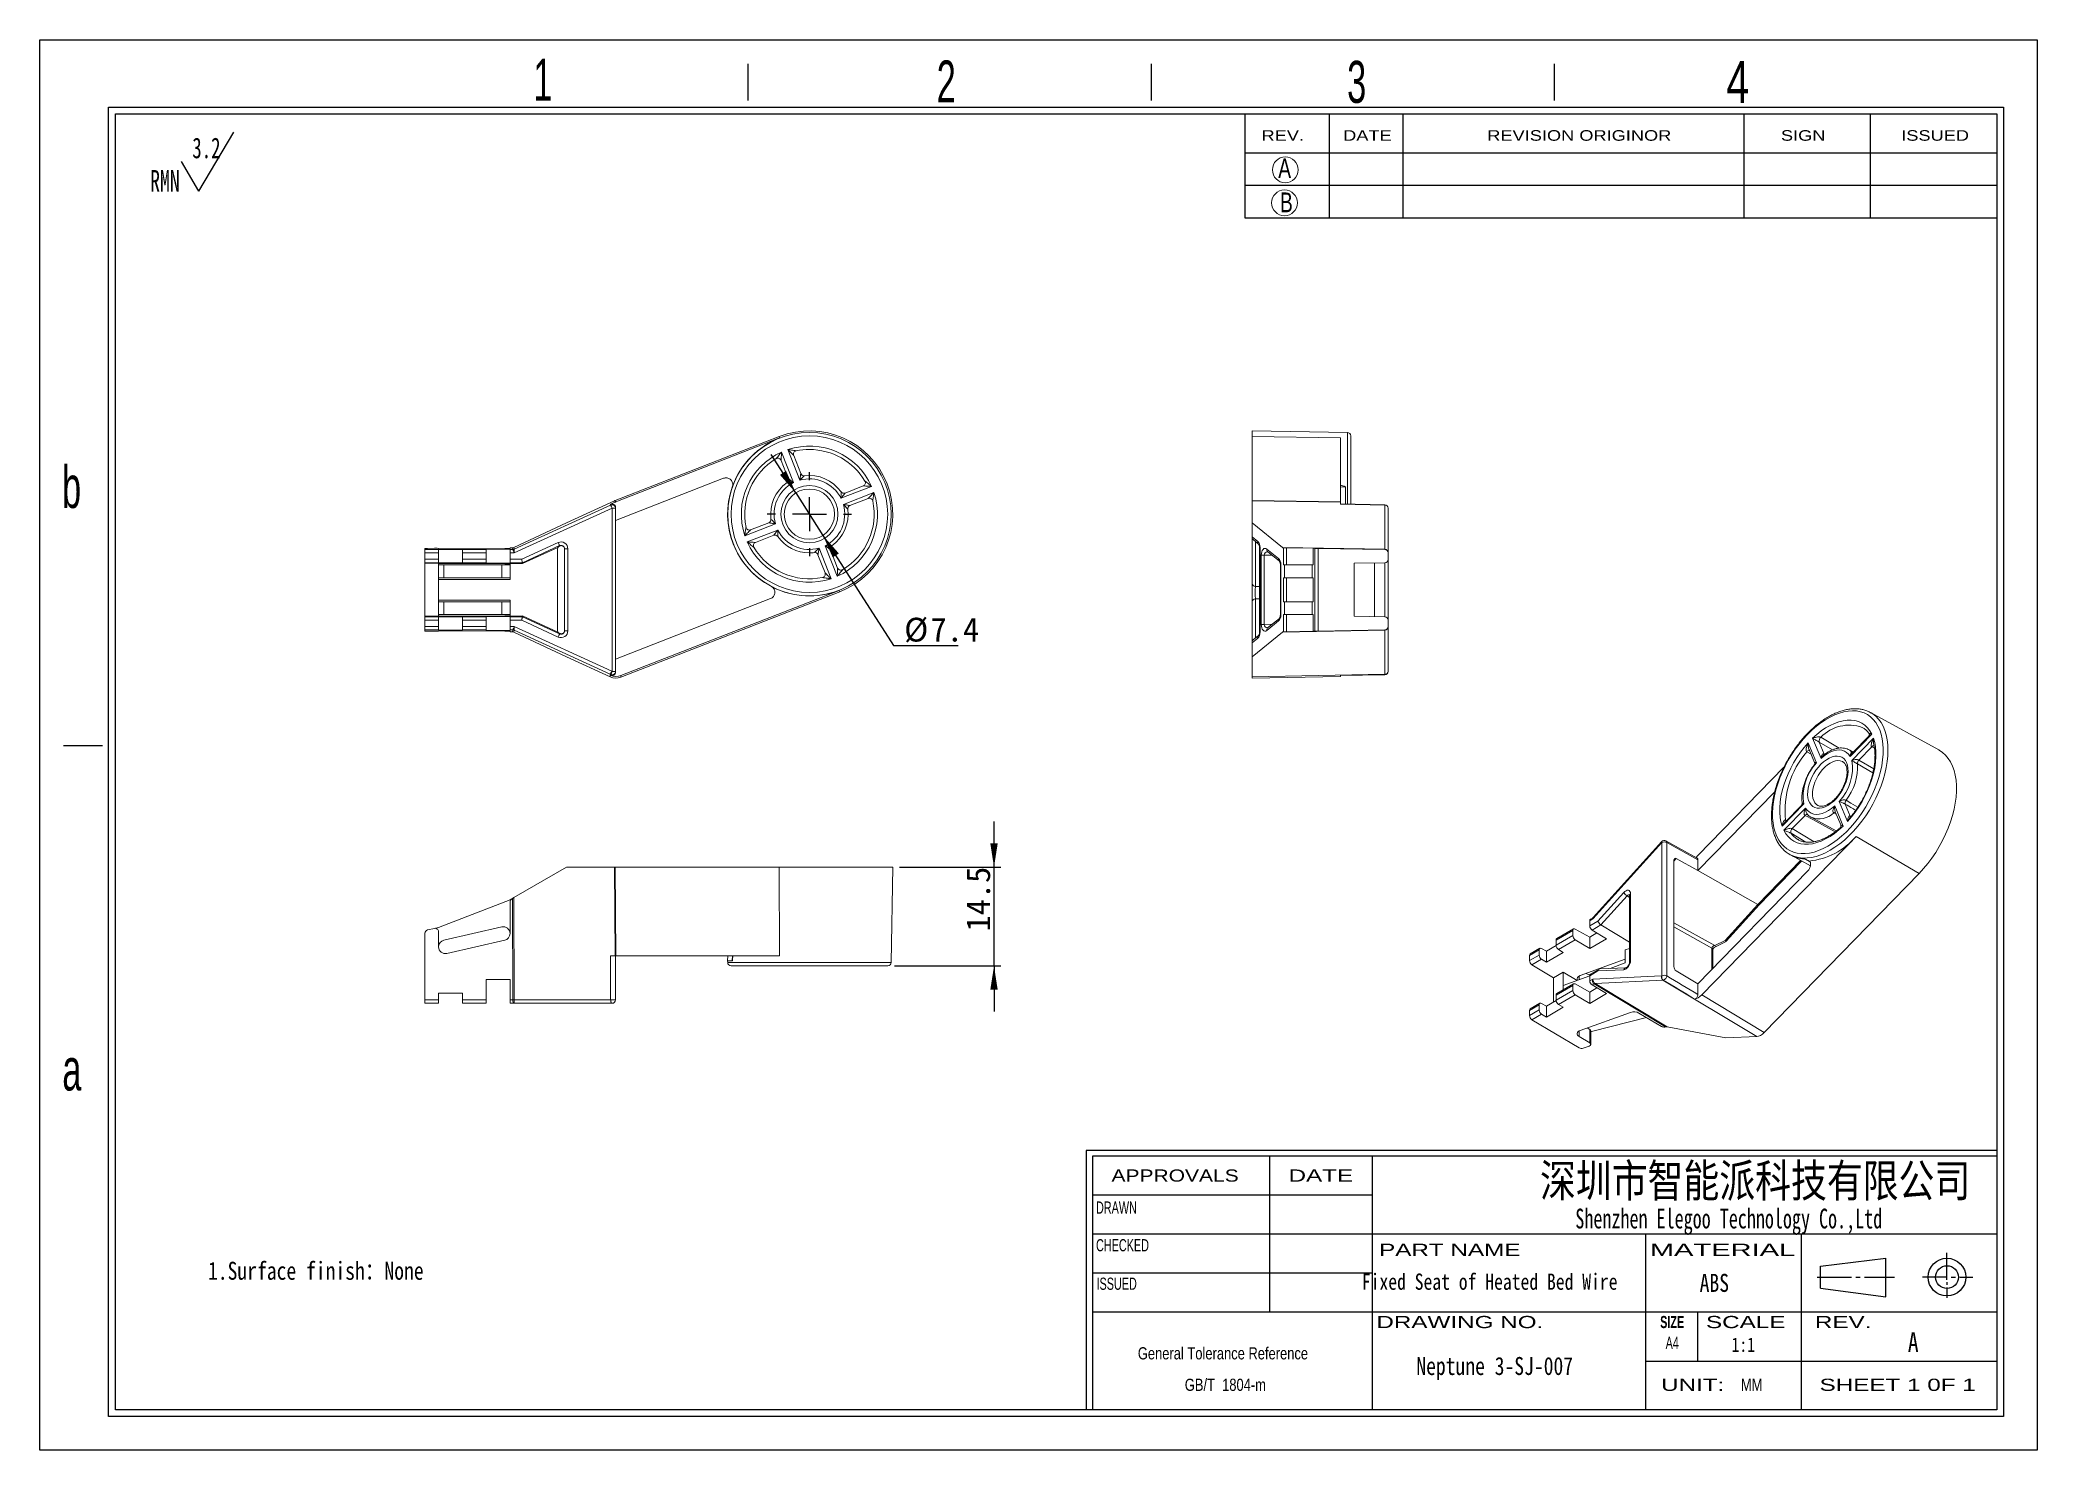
# Model space of a CAD drawing. Header units: millimetres. Extents: x 2 to 295, y 1 to 209.
import ezdxf

# ---------------------------------------------------------------- set-up
doc = ezdxf.new("R2010")
doc.units = ezdxf.units.MM
doc.layers.add('SLD-0', color=179, linetype='Continuous')
doc.styles.add('SLDTEXTSTYLE0', font='SIMSUN.TTC', dxfattribs={"width": 0.67})
doc.styles.add('SLDTEXTSTYLE1', font='SIMSUN.TTC', dxfattribs={"width": 0.8})
doc.styles.add('SLDTEXTSTYLE10', font='ARIAL.TTF', dxfattribs={"width": 0.7584})
doc.styles.add('SLDTEXTSTYLE11', font='ARIAL.TTF', dxfattribs={"width": 1.2324})
doc.styles.add('SLDTEXTSTYLE12', font='ARIAL.TTF', dxfattribs={"width": 1.7064})
doc.styles.add('SLDTEXTSTYLE13', font='SIMSUN.TTC', dxfattribs={"width": 0.8, "bigfont": 'bigfont'})
doc.styles.add('SLDTEXTSTYLE14', font='SIMKAI.TTF', dxfattribs={"width": 0.67})
doc.styles.add('SLDTEXTSTYLE15', font='SIMSUN.TTC')
doc.styles.add('SLDTEXTSTYLE2', font='SIMFANG.TTF', dxfattribs={"width": 0.8})
doc.styles.add('SLDTEXTSTYLE3', font='SIMSUN.TTC', dxfattribs={"width": 0.8})
doc.styles.add('SLDTEXTSTYLE4', font='SIMSUN.TTC', dxfattribs={"width": 0.8, "bigfont": 'bigfont'})
doc.styles.add('SLDTEXTSTYLE5', font='ARIAL.TTF', dxfattribs={"width": 0.63516})
doc.styles.add('SLDTEXTSTYLE6', font='GOTHIC.TTF', dxfattribs={"width": 0.7304})
doc.styles.add('SLDTEXTSTYLE7', font='GOTHIC.TTF', dxfattribs={"width": 0.61171})
doc.styles.add('SLDTEXTSTYLE8', font='ARIALBD.TTF', dxfattribs={"width": 0.63516})
doc.styles.add('SLDTEXTSTYLE9', font='ARIAL.TTF', dxfattribs={"width": 1.422})
doc.dimstyles.new('SLDDIMSTYLE0', dxfattribs={"dimtxt": 3.5, "dimasz": 3.5, "dimexe": 0, "dimexo": 0.0625, "dimgap": 0.875, "dimtad": 0, "dimtih": 1, "dimtoh": 1, "dimrnd": 1e-09, "dimzin": 12, "dimdsep": 46, "dimtxsty": 'SLDTEXTSTYLE0', "dimsah": 1, "dimcen": 0, "dimadec": 0, "dimazin": 3, "dimtfac": 1, "dimtmove": 0, "dimatfit": 3, "dimfxl": 0, "dimfrac": 2, "dimtolj": 1, "dimtzin": 12, "dimarcsym": 0})
doc.dimstyles.new('SLDDIMSTYLE1', dxfattribs={"dimtxt": 3.5, "dimasz": 3.5, "dimexe": 0, "dimexo": 0.0625, "dimgap": 0.875, "dimtad": 2, "dimrnd": 1e-09, "dimzin": 12, "dimdsep": 46, "dimtxsty": 'SLDTEXTSTYLE0', "dimsah": 1, "dimcen": 0.09, "dimadec": 0, "dimazin": 3, "dimtfac": 1, "dimtmove": 0, "dimatfit": 0, "dimfxl": 0, "dimfrac": 2, "dimtolj": 1, "dimtzin": 12, "dimarcsym": 0})

msp = doc.modelspace()

# ---------------------------------------------------------------- texts
at = {"layer": 'SLD-0'}
for s, insert, char_height, attachment_point, style in [('1', (74.111, 205.899), 6.172, 1, 'SLDTEXTSTYLE7'), ('2', (133.388, 205.655), 6.172, 1, 'SLDTEXTSTYLE7'), ('3', (193.707, 205.593), 6.172, 1, 'SLDTEXTSTYLE7'), ('4', (249.441, 205.587), 6.172, 1, 'SLDTEXTSTYLE6'), ('A', (183.578, 191.252), 2.903, 1, 'SLDTEXTSTYLE6'), ('B', (183.832, 186.237), 2.903, 1, 'SLDTEXTSTYLE6'), ('b', (4.835, 146.019), 6.172, 1, 'SLDTEXTSTYLE7'), ('a', (4.88, 60.351), 6.172, 1, 'SLDTEXTSTYLE7'), ('\\M+1905B圳\\M+18E73\\M+19271\\M+1945C\\M+19468\\M+189C8\\M+18B5A\\M+1974C\\M+18CC0\\M+18CF6\\M+18E69', (253.676, 43.337), 4.82808, 2, 'SLDTEXTSTYLE13'), ('Fixed Seat of Heated Bed Wire', (214.655, 27.25), 2.38125, 2, 'SLDTEXTSTYLE3'), ('ABS', (247.678, 27.205), 2.6458, 2, 'SLDTEXTSTYLE3'), ('A', (276.114, 18.63), 2.91, 1, 'SLDTEXTSTYLE1'), ('Neptune 3-SJ-007', (215.396, 14.982), 2.64583, 2, 'SLDTEXTSTYLE3')]:
    msp.add_mtext(s, dxfattribs=dict(at, insert=insert, char_height=char_height, attachment_point=attachment_point, style=style))
at = {"layer": 'SLD-0', "color": 179}
for s, insert, char_height, attachment_point, style in [('REV.', (181.129, 195.4), 1.5536, 1, 'SLDTEXTSTYLE11'), ('DATE', (193.126, 195.4), 1.5536, 1, 'SLDTEXTSTYLE11'), ('REVISION ORIGINOR', (214.308, 195.4), 1.55363, 1, 'SLDTEXTSTYLE11'), ('SIGN', (257.466, 195.4), 1.5536, 1, 'SLDTEXTSTYLE11'), ('ISSUED', (275.148, 195.4), 1.5536, 1, 'SLDTEXTSTYLE11'), ('APPROVALS', (168.427, 42.563), 1.7927, 2, 'SLDTEXTSTYLE11'), ('DATE', (189.85, 42.563), 1.7927, 2, 'SLDTEXTSTYLE9'), ('DRAWN', (159.804, 37.853), 1.7927, 2, 'SLDTEXTSTYLE5'), ('Shenzhen Elegoo Technology Co.,Ltd', (249.798, 36.8), 2.91042, 2, 'SLDTEXTSTYLE14'), ('CHECKED', (160.696, 32.315), 1.7927, 2, 'SLDTEXTSTYLE5'), ('PART NAME', (208.794, 31.645), 1.7927, 2, 'SLDTEXTSTYLE9'), ('MATERIAL', (248.88, 31.645), 1.7927, 2, 'SLDTEXTSTYLE12'), ('ISSUED', (159.837, 26.654), 1.7927, 2, 'SLDTEXTSTYLE5'), ('DRAWING NO.', (210.268, 21.022), 1.79265, 2, 'SLDTEXTSTYLE9'), ('SIZE', (241.479, 21.022), 1.7927, 2, 'SLDTEXTSTYLE8'), ('SCALE', (252.289, 21.022), 1.7927, 2, 'SLDTEXTSTYLE9'), ('REV.', (266.61, 21.022), 1.7927, 2, 'SLDTEXTSTYLE9'), ('A4', (241.49, 17.953), 1.7927, 2, 'SLDTEXTSTYLE5'), ('1:1', (251.93, 17.855), 2.1167, 2, 'SLDTEXTSTYLE2'), ('UNIT:', (244.499, 11.791), 1.7927, 2, 'SLDTEXTSTYLE9'), ('MM', (253.161, 11.791), 1.7927, 2, 'SLDTEXTSTYLE10'), ('SHEET 1 0F 1', (274.62, 11.791), 1.79265, 2, 'SLDTEXTSTYLE9')]:
    msp.add_mtext(s, dxfattribs=dict(at, insert=insert, char_height=char_height, attachment_point=attachment_point, style=style))
at = {"layer": 'SLD-0', "color": 5, "insert": (26.294, 28.987), "char_height": 2.64583, "attachment_point": 1, "style": 'SLDTEXTSTYLE4'}
msp.add_mtext('1.Surface finish\\M+18146None', dxfattribs=at)

# ---------------------------------------------------------------- blocks, each defined once
blk = doc.blocks.new('SW_NOTE_0')
at = {"layer": 'SLD-0', "color": 0}
for q in [(12.27, 9.26), (4.6, 4.92)]:
    blk.add_line((7.16, 0.59), q, dxfattribs=at)
at = {"layer": 'SLD-0', "color": 0, "attachment_point": 1, "style": 'SLDTEXTSTYLE0'}
for s, insert, char_height in [('3.2', (6.19, 8.45), 3.032), ('RMN', (0, 3.69), 3.175)]:
    blk.add_mtext(s, dxfattribs=dict(at, insert=insert, char_height=char_height))
blk = doc.blocks.new('SW_NOTE_1')
at = {"layer": 'SLD-0', "color": 0, "char_height": 1.7927, "attachment_point": 2, "style": 'SLDTEXTSTYLE10'}
for s, insert in [('General Tolerance Reference ', (13.02, 2.31)), (' GB/T  1804-m', (13.11, -2.32))]:
    blk.add_mtext(s, dxfattribs=dict(at, insert=insert))
blk = doc.blocks.new('_D')
at = {"layer": 'SLD-0', "color": 5}
for p, q in [((112.68, 142.05), (109.06, 147.72)), ((112.68, 142.05), (116.67, 135.81)), ((116.67, 135.81), (127.02, 119.63)), ((127.02, 119.63), (136.56, 119.63))]:
    blk.add_line(p, q, dxfattribs=at)
for points in [[(112.68, 142.05), (111.25, 145.29), (110.35, 144.71)], [(116.67, 135.81), (118.1, 132.57), (119.01, 133.15)]]:
    blk.add_solid(points, dxfattribs=at)
at = {"layer": 'SLD-0', "color": 5, "char_height": 3.5, "attachment_point": 1, "style": 'SLDTEXTSTYLE15'}
for s, insert in [('%%c', (128.61, 123.7)), ('7.4', (132.48, 123.7))]:
    blk.add_mtext(s, dxfattribs=dict(at, insert=insert))
blk = doc.blocks.new('SW_CENTERMARKSYMBOL_0')
at = {"layer": 'SLD-0', "color": 0}
for p, q in [((0, 5), (0, 6.2)), ((-5, 0), (-6.2, 0)), ((0, 0), (-2.5, 0)), ((0, 0), (0, 2.5)), ((0, 0), (0, -2.5)), ((0, 0), (2.5, 0)), ((5, 0), (6.2, 0)), ((0, -5), (0, -6.2))]:
    blk.add_line(p, q, dxfattribs=at)
blk = doc.blocks.new('_D_1')
at = {"layer": 'SLD-0', "color": 5}
for p, q in [((141.81, 87), (141.81, 93.73)), ((127.93, 87), (142.81, 87)), ((141.81, 72.5), (141.81, 87)), ((127.19, 72.5), (142.81, 72.5)), ((141.81, 72.5), (141.81, 65.77))]:
    blk.add_line(p, q, dxfattribs=at)
for points in [[(141.81, 87), (142.35, 90.5), (141.27, 90.5)], [(141.81, 72.5), (141.27, 69), (142.35, 69)]]:
    blk.add_solid(points, dxfattribs=at)
at = {"layer": 'SLD-0', "color": 5, "insert": (137.74, 77.56), "char_height": 3.5, "attachment_point": 1, "rotation": 90, "style": 'SLDTEXTSTYLE15'}
blk.add_mtext('14.5', dxfattribs=at)

# ---------------------------------------------------------------- dimensions: what is measured, and where the dimension line sits
at = {"layer": 'SLD-0', "color": 5}
dim = msp.add_diameter_dim_2p(p1=(116.67, 135.813), p2=(112.684, 142.047), dimstyle='SLDDIMSTYLE0', dxfattribs=at)
dim.commit()
dim.dimension.update_dxf_attribs({"geometry": '_D', "text_midpoint": (132.582, 122.163), "dimtype": 163})
dim = msp.add_linear_dim(base=(141.81, 86.998), p1=(126.186, 72.498), p2=(126.93, 86.998), angle=90, dimstyle='SLDDIMSTYLE1', dxfattribs=at)
dim.commit()
dim.dimension.update_dxf_attribs({"geometry": '_D_1', "text_midpoint": (141.81, 80.279), "dimtype": 160})

# ---------------------------------------------------------------- linework, layer by layer
at = {"color": 7, "linetype": 'Continuous', "lineweight": 15}
for p, q in [((86.133, 140.946), (110.224, 150.345)), ((86.221, 140.737), (110.306, 150.134)), ((110.306, 150.134), (110.224, 150.345)), ((193.739, 150.939), (179.731, 151.183)), ((179.731, 151.183), (179.731, 150.345)), ((192.731, 150.134), (179.731, 150.345)), ((179.731, 140.946), (179.731, 150.345)), ((192.731, 140.737), (192.731, 150.134)), ((194.231, 150.439), (194.231, 140.412)), ((111.57, 144.168), (110.525, 146.847)), ((110.586, 148.064), (112.341, 143.566)), ((113.257, 143.923), (111.501, 148.422)), ((112.371, 147.567), (113.417, 144.888)), ((86.177, 138.008), (102.061, 144.205)), ((78.962, 137.66), (86.026, 140.901)), ((86.114, 140.692), (86.026, 140.901)), ((86.133, 140.946), (86.221, 140.737)), ((123.812, 143.021), (119.313, 141.266)), ((119.67, 140.351), (124.169, 142.106)), ((119.915, 142.037), (122.594, 143.083)), ((123.315, 141.236), (120.635, 140.191)), ((179.731, 140.946), (192.731, 140.737)), ((179.731, 140.901), (179.731, 140.946)), ((179.731, 137.66), (179.731, 140.901)), ((192.731, 140.692), (179.731, 140.901)), ((193.481, 140.427), (193.481, 142.919)), ((71.296, 133.769), (85.469, 140.271)), ((85.677, 139.816), (71.306, 133.224)), ((85.469, 140.396), (86.114, 140.692)), ((85.469, 140.271), (85.469, 140.396)), ((85.677, 115.807), (85.677, 139.816)), ((86.177, 139.816), (85.677, 139.816)), ((86.177, 139.941), (86.177, 139.816)), ((86.177, 139.816), (86.177, 115.807)), ((192.731, 140.737), (192.731, 140.692)), ((192.731, 140.396), (192.731, 140.692)), ((199.24, 140.316), (192.731, 140.441)), ((199.239, 140.271), (192.731, 140.396)), ((199.239, 133.769), (199.239, 140.271)), ((199.731, 139.816), (199.731, 133.224)), ((71.238, 134.032), (78.962, 137.66)), ((109.684, 137.509), (105.186, 135.754)), ((105.543, 134.839), (110.041, 136.594)), ((106.04, 136.624), (108.719, 137.669)), ((109.44, 135.823), (106.76, 134.777)), ((179.731, 137.66), (179.731, 135.605)), ((184.19, 134.032), (179.731, 137.66)), ((179.731, 135.605), (180.569, 134.923)), ((179.731, 135.499), (179.731, 135.605)), ((179.731, 128.762), (179.731, 135.499)), ((179.875, 135.195), (180.686, 134.535)), ((58.177, 133.895), (58.177, 133.723)), ((58.177, 133.723), (60.177, 133.723)), ((58.177, 133.224), (58.177, 133.723)), ((58.177, 133.224), (58.177, 132.294)), ((60.177, 133.224), (58.177, 133.224)), ((58.177, 132.294), (60.177, 132.294)), ((58.177, 131.794), (58.177, 132.294)), ((59.566, 133.907), (58.566, 133.903)), ((60.177, 133.899), (60.177, 133.86)), ((60.177, 133.741), (63.677, 133.741)), ((60.177, 133.741), (60.177, 133.723)), ((60.177, 133.723), (60.177, 133.224)), ((60.177, 133.224), (60.177, 132.294)), ((60.177, 132.294), (60.177, 131.794)), ((61.4, 133.843), (69.9, 133.877)), ((63.677, 133.723), (63.677, 133.741)), ((63.677, 133.224), (63.677, 133.723)), ((63.677, 133.723), (67.177, 133.723)), ((67.177, 133.224), (63.677, 133.224)), ((63.677, 132.294), (63.677, 133.224)), ((63.677, 132.294), (67.177, 132.294)), ((63.677, 131.794), (63.677, 132.294)), ((67.177, 133.776), (70.677, 133.776)), ((67.177, 133.776), (67.177, 133.723)), ((67.177, 133.723), (67.177, 133.224)), ((67.177, 133.224), (67.177, 132.294)), ((67.177, 132.294), (67.177, 131.794)), ((70.677, 133.894), (70.677, 133.975)), ((70.677, 133.723), (70.677, 133.776)), ((70.677, 133.224), (70.677, 133.723)), ((70.677, 133.723), (71.087, 133.723)), ((70.677, 132.294), (70.677, 133.224)), ((71.306, 133.224), (70.677, 133.224)), ((70.677, 132.294), (72.393, 132.294)), ((70.677, 131.794), (70.677, 132.294)), ((70.927, 133.983), (71.03, 133.984)), ((71.087, 133.723), (71.03, 133.984)), ((71.238, 134.032), (71.296, 133.769)), ((72.393, 132.294), (77.76, 134.756)), ((77.969, 134.301), (72.502, 131.794)), ((77.717, 134.022), (72.53, 131.666)), ((77.677, 133.827), (77.677, 121.795)), ((77.969, 134.21), (77.969, 134.301)), ((78.677, 121.775), (78.677, 133.847)), ((78.677, 133.847), (79.177, 133.847)), ((79.177, 133.847), (79.177, 121.775)), ((116.983, 130.293), (115.938, 132.972)), ((116.098, 133.937), (117.853, 129.438)), ((118.768, 129.795), (117.013, 134.294)), ((117.785, 133.692), (118.83, 131.013)), ((180.838, 134.007), (180.838, 121.615)), ((180.905, 134.007), (180.905, 121.615)), ((181.081, 122.703), (181.081, 132.919)), ((181.081, 132.919), (181.505, 132.919)), ((181.505, 132.919), (181.505, 122.703)), ((181.907, 133.805), (183.634, 132.4)), ((182.024, 133.418), (182.025, 133.418)), ((182.025, 133.418), (183.751, 132.012)), ((184.19, 134.032), (199.239, 133.769)), ((184.369, 133.983), (184.31, 133.984)), ((184.369, 131.465), (184.369, 133.983)), ((184.802, 133.975), (184.802, 131.465)), ((188.703, 133.907), (184.802, 133.975)), ((188.703, 133.907), (188.703, 131.465)), ((188.716, 133.907), (188.716, 131.465)), ((188.716, 133.907), (188.944, 133.903)), ((188.944, 121.719), (188.944, 133.903)), ((189.432, 133.895), (189.432, 121.727)), ((189.432, 133.895), (199.239, 133.723)), ((199.731, 133.224), (199.731, 132.294)), ((199.731, 132.294), (199.731, 123.328)), ((60.177, 131.794), (58.177, 131.794)), ((58.177, 131.715), (58.177, 131.794)), ((60.177, 131.715), (58.177, 131.715)), ((58.177, 131.715), (58.177, 123.907)), ((60.177, 131.776), (60.177, 131.794)), ((60.177, 131.776), (63.677, 131.776)), ((60.177, 131.715), (60.177, 129.315)), ((60.177, 131.465), (60.954, 131.465)), ((60.954, 129.565), (60.177, 129.565)), ((60.177, 129.315), (60.177, 126.307)), ((60.177, 129.315), (70.677, 129.315)), ((60.954, 131.465), (60.954, 129.565)), ((60.954, 131.465), (69.454, 131.465)), ((69.454, 129.565), (60.954, 129.565)), ((61.4, 131.674), (69.9, 131.64)), ((67.177, 131.794), (63.677, 131.794)), ((63.677, 131.776), (63.677, 131.794)), ((67.177, 131.741), (67.177, 131.794)), ((67.177, 131.741), (70.677, 131.741)), ((69.454, 129.565), (69.454, 131.465)), ((69.454, 131.465), (70.677, 131.465)), ((70.677, 129.565), (69.454, 129.565)), ((72.502, 131.794), (70.677, 131.794)), ((70.677, 131.741), (70.677, 131.794)), ((72.53, 131.666), (70.677, 131.673)), ((70.677, 129.315), (70.677, 131.673)), ((72.53, 131.666), (72.502, 131.794)), ((183.743, 132.02), (183.751, 132.012)), ((183.9, 131.488), (183.9, 124.134)), ((183.967, 131.488), (183.967, 124.134)), ((184.514, 131.465), (184.369, 131.465)), ((184.369, 126.057), (184.369, 129.565)), ((184.369, 129.565), (184.514, 129.565)), ((184.514, 131.465), (184.514, 129.565)), ((184.514, 131.465), (188.576, 131.465)), ((188.576, 129.565), (184.514, 129.565)), ((184.802, 129.565), (184.802, 126.057)), ((188.576, 131.465), (188.576, 129.565)), ((188.716, 131.465), (188.576, 131.465)), ((188.576, 129.565), (188.716, 129.565)), ((188.703, 129.565), (188.703, 126.057)), ((188.716, 129.565), (188.716, 126.057)), ((194.731, 131.715), (199.239, 131.794)), ((194.731, 131.715), (194.731, 123.907)), ((197.731, 131.767), (197.731, 123.855)), ((60.177, 126.307), (60.177, 123.907)), ((70.677, 126.307), (60.177, 126.307)), ((70.677, 123.949), (70.677, 126.307)), ((108.967, 126.505), (86.177, 117.613)), ((86.959, 114.963), (119.131, 127.515)), ((86.966, 115.21), (119.048, 127.726)), ((119.048, 127.726), (119.131, 127.515)), ((60.177, 123.907), (58.177, 123.907)), ((58.177, 123.907), (58.177, 123.828)), ((58.177, 123.828), (60.177, 123.828)), ((58.177, 123.328), (58.177, 123.828)), ((60.177, 123.328), (58.177, 123.328)), ((58.177, 123.328), (58.177, 122.398)), ((60.177, 126.057), (60.954, 126.057)), ((60.954, 124.157), (60.177, 124.157)), ((63.677, 123.846), (60.177, 123.846)), ((60.177, 123.846), (60.177, 123.828)), ((60.177, 123.828), (60.177, 123.328)), ((60.177, 123.328), (60.177, 122.398)), ((60.954, 126.057), (60.954, 124.157)), ((60.954, 126.057), (69.454, 126.057)), ((69.454, 124.157), (60.954, 124.157)), ((69.9, 123.982), (61.4, 123.948)), ((63.677, 123.846), (63.677, 123.828)), ((63.677, 123.828), (67.177, 123.828)), ((63.677, 123.328), (63.677, 123.828)), ((63.677, 123.328), (63.677, 122.398)), ((67.177, 123.328), (63.677, 123.328)), ((70.677, 123.881), (67.177, 123.881)), ((67.177, 123.881), (67.177, 123.828)), ((67.177, 123.828), (67.177, 123.328)), ((67.177, 123.328), (67.177, 122.398)), ((69.454, 124.157), (69.454, 126.057)), ((69.454, 126.057), (70.677, 126.057)), ((70.677, 124.157), (69.454, 124.157)), ((72.53, 123.956), (70.677, 123.949)), ((70.677, 123.881), (70.677, 123.828)), ((70.677, 123.828), (72.502, 123.828)), ((70.677, 123.328), (70.677, 123.828)), ((70.677, 122.398), (70.677, 123.328)), ((72.393, 123.328), (70.677, 123.328)), ((77.76, 120.866), (72.393, 123.328)), ((72.53, 123.956), (72.502, 123.828)), ((72.502, 123.828), (77.969, 121.32)), ((77.717, 121.6), (72.53, 123.956)), ((179.731, 120.123), (179.731, 126.013)), ((183.751, 123.61), (182.025, 122.204)), ((184.514, 126.057), (184.369, 126.057)), ((184.369, 121.639), (184.369, 124.157)), ((184.369, 124.157), (184.514, 124.157)), ((184.514, 124.157), (184.514, 126.057)), ((184.514, 126.057), (188.576, 126.057)), ((188.576, 124.157), (184.514, 124.157)), ((184.802, 124.157), (184.802, 121.646)), ((188.576, 124.157), (188.576, 126.057)), ((188.716, 126.057), (188.576, 126.057)), ((188.576, 124.157), (188.716, 124.157)), ((188.703, 124.157), (188.703, 121.714)), ((188.716, 124.157), (188.716, 121.715)), ((194.731, 123.907), (199.239, 123.828)), ((199.731, 123.328), (199.731, 122.398)), ((58.177, 122.398), (60.177, 122.398)), ((58.177, 121.898), (58.177, 122.398)), ((60.177, 121.898), (58.177, 121.898)), ((58.177, 121.727), (58.177, 121.898)), ((58.566, 121.719), (59.566, 121.715)), ((60.177, 122.398), (60.177, 121.898)), ((60.177, 121.898), (60.177, 121.881)), ((63.677, 121.881), (60.177, 121.881)), ((60.177, 121.762), (60.177, 121.723)), ((69.9, 121.745), (61.4, 121.779)), ((63.677, 122.398), (67.177, 122.398)), ((63.677, 121.898), (63.677, 122.398)), ((67.177, 121.898), (63.677, 121.898)), ((63.677, 121.881), (63.677, 121.898)), ((67.177, 122.398), (67.177, 121.898)), ((67.177, 121.898), (67.177, 121.846)), ((67.177, 121.846), (70.677, 121.846)), ((70.677, 122.398), (71.306, 122.398)), ((70.677, 121.898), (70.677, 122.398)), ((71.087, 121.898), (70.677, 121.898)), ((70.677, 121.846), (70.677, 121.898)), ((70.677, 121.646), (70.677, 121.728)), ((71.03, 121.638), (70.927, 121.639)), ((71.03, 121.638), (71.087, 121.898)), ((71.296, 121.853), (71.238, 121.59)), ((78.962, 117.961), (71.238, 121.59)), ((85.409, 115.378), (71.296, 121.853)), ((71.306, 122.398), (85.618, 115.833)), ((77.969, 121.32), (77.969, 121.412)), ((78.677, 121.775), (79.177, 121.775)), ((179.731, 117.961), (184.19, 121.59)), ((180.569, 120.699), (179.731, 120.017)), ((180.686, 121.087), (179.875, 120.427)), ((181.505, 122.703), (181.081, 122.703)), ((183.634, 123.222), (181.907, 121.816)), ((182.025, 122.204), (182.025, 122.205)), ((199.239, 121.853), (184.19, 121.59)), ((184.31, 121.638), (184.369, 121.639)), ((184.802, 121.646), (188.703, 121.714)), ((188.944, 121.719), (188.716, 121.715)), ((189.432, 121.727), (199.239, 121.898)), ((199.239, 115.378), (199.239, 121.853)), ((199.731, 122.398), (199.731, 115.833)), ((85.399, 115.009), (78.962, 117.961)), ((179.731, 120.017), (179.731, 120.123)), ((179.731, 120.017), (179.731, 117.961)), ((179.731, 115.009), (179.731, 117.961)), ((85.399, 115.009), (85.409, 115.378)), ((85.677, 115.807), (86.177, 115.807)), ((86.177, 115.807), (86.177, 115.682)), ((86.966, 115.21), (86.959, 114.963)), ((179.731, 115.009), (199.239, 115.378)), ((179.731, 114.827), (192.731, 115.073)), ((179.731, 114.827), (179.731, 115.009)), ((192.731, 115.183), (199.24, 115.308)), ((192.731, 115.219), (192.731, 115.073)), ((199.731, 115.833), (199.731, 115.807)), ((280.662, 104.251), (270.635, 109.757)), ((270.635, 109.757), (270.734, 109.701)), ((263.354, 103.012), (262.113, 105.969)), ((270.818, 106.584), (267.637, 103.315)), ((267.889, 102.713), (271.07, 105.983)), ((270.381, 106.285), (267.976, 103.814)), ((269.504, 107.524), (269.413, 107.576)), ((261.466, 105.304), (262.707, 102.347)), ((261.603, 104.323), (262.412, 102.397)), ((263.088, 105.419), (263.827, 103.658)), ((268.082, 103.922), (267.599, 104.216)), ((268.005, 103.887), (268.028, 103.866)), ((270.826, 104.716), (268.931, 102.769)), ((245.298, 88.762), (257.903, 101.718)), ((245.267, 86.516), (256.498, 98.06)), ((260.828, 96.317), (257.647, 93.047)), ((257.9, 92.446), (261.081, 95.715)), ((260.479, 96.107), (258.074, 93.636)), ((261.015, 94.632), (259.12, 92.685)), ((261.908, 94.359), (261.877, 94.377)), ((261.908, 94.359), (265.588, 92.338)), ((265.363, 96.018), (266.604, 93.061)), ((265.443, 95.173), (266.252, 93.247)), ((267.251, 93.726), (266.01, 96.683)), ((266.916, 96.299), (267.655, 94.538)), ((245.825, 68.223), (268.51, 91.539)), ((259.842, 91.146), (259.906, 91.107)), ((268.51, 91.539), (277.761, 86.093)), ((239.963, 90.646), (229.801, 79.396)), ((239.946, 90.777), (229.868, 79.621)), ((239.963, 71.042), (239.963, 90.646)), ((245.161, 88.325), (240.56, 90.879)), ((240.671, 90.646), (240.671, 71.042)), ((245.267, 88.095), (240.671, 90.646)), ((242.079, 88.286), (245.267, 86.516)), ((244.987, 88.421), (245.222, 88.682)), ((245.267, 88.095), (245.267, 86.516)), ((258.629, 88.958), (258.809, 88.849)), ((258.958, 88.763), (261.802, 87.201)), ((71.238, 82.538), (78.962, 86.998)), ((78.962, 86.998), (86.026, 86.998)), ((86.114, 73.998), (86.026, 86.998)), ((86.026, 86.998), (86.133, 86.998)), ((86.133, 86.998), (86.221, 73.998)), ((86.133, 86.998), (110.224, 86.998)), ((110.306, 73.998), (110.224, 86.998)), ((126.93, 86.998), (110.224, 86.998)), ((126.686, 72.989), (126.93, 86.998)), ((241.731, 72.424), (241.731, 88.038)), ((254.051, 81.54), (245.267, 86.516)), ((261.382, 86.426), (245.267, 69.863)), ((254.271, 81.497), (260.511, 87.91)), ((255.012, 62.712), (277.761, 86.093)), ((70.677, 82.215), (60.177, 78.152)), ((70.677, 82.215), (70.927, 82.359)), ((70.927, 82.359), (71.03, 82.418)), ((71.087, 67.489), (71.03, 82.418)), ((71.238, 82.538), (71.296, 67.489)), ((230.57, 79.081), (234.365, 83.282)), ((234.86, 82.796), (230.995, 78.516)), ((235.221, 82.914), (235.221, 73.057)), ((235.367, 83.118), (235.367, 73.261)), ((70.677, 77.246), (70.677, 81.926)), ((229.801, 79.396), (229.357, 79.14)), ((229.795, 79.562), (229.46, 79.369)), ((249.252, 76.226), (254.051, 81.54)), ((249.407, 76.112), (254.272, 81.497)), ((58.177, 77.297), (58.177, 67.489)), ((59.566, 78.013), (58.566, 77.784)), ((59.566, 78.013), (60.177, 78.152)), ((60.177, 77.525), (60.177, 75.304)), ((60.954, 76.278), (69.454, 78.221)), ((226.882, 77.711), (224.407, 76.282)), ((224.407, 75.523), (226.882, 76.952)), ((226.986, 77.94), (224.511, 76.511)), ((227.229, 76.343), (224.755, 74.914)), ((226.882, 77.711), (226.882, 76.952)), ((229.357, 76.733), (227.229, 77.919)), ((229.357, 75.072), (227.229, 76.343)), ((229.357, 78.38), (229.357, 79.14)), ((229.357, 78.38), (230.57, 79.081)), ((229.357, 76.733), (230.417, 77.346)), ((229.357, 76.733), (229.357, 75.072)), ((229.357, 75.072), (231.832, 76.5)), ((230.995, 78.516), (229.704, 77.772)), ((231.832, 76.5), (229.704, 77.772)), ((235.221, 76.01), (230.995, 78.516)), ((61.4, 74.329), (69.9, 76.272)), ((85.469, 67.489), (85.469, 73.998)), ((85.469, 73.998), (86.114, 73.998)), ((86.221, 73.998), (86.114, 73.998)), ((86.177, 73.998), (86.177, 67.498)), ((86.221, 73.998), (110.306, 73.998)), ((102.677, 73.998), (102.664, 73.248)), ((221.932, 74.854), (220.518, 74.037)), ((220.518, 73.278), (221.932, 74.094)), ((220.518, 74.037), (220.518, 73.278)), ((222.036, 75.082), (220.622, 74.266)), ((222.28, 73.485), (220.865, 72.669)), ((221.932, 74.854), (221.932, 74.094)), ((222.993, 74.664), (222.28, 75.061)), ((222.993, 73.059), (222.28, 73.485)), ((222.993, 74.664), (224.409, 75.481)), ((222.993, 74.664), (222.993, 73.059)), ((222.993, 73.059), (225.468, 74.488)), ((224.407, 75.523), (224.407, 76.282)), ((225.468, 74.488), (224.755, 74.914)), ((227.981, 71.095), (234.589, 73.466)), ((235.221, 75.079), (234.589, 74.853)), ((234.589, 72.927), (234.589, 74.853)), ((247.458, 72.116), (247.458, 74.925)), ((247.762, 75.484), (249.252, 76.226)), ((247.832, 75.326), (249.404, 76.11)), ((67.177, 70.498), (70.677, 70.498)), ((67.177, 70.498), (67.177, 67.489)), ((70.677, 67.489), (70.677, 70.498)), ((102.664, 73.248), (102.669, 72.989)), ((102.664, 73.248), (103.346, 73.248)), ((126.186, 72.498), (103.169, 72.498)), ((224.054, 70.764), (220.865, 72.669)), ((225.468, 71.581), (224.054, 70.764)), ((224.054, 70.764), (224.054, 67.196)), ((227.509, 70.361), (225.468, 71.581)), ((225.468, 71.581), (225.468, 69.621)), ((225.468, 69.621), (229.357, 71.031)), ((229.361, 71.116), (228.843, 71.404)), ((230.57, 71.76), (229.357, 71.06)), ((229.357, 70.3), (229.357, 71.06)), ((229.357, 70.3), (229.801, 70.557)), ((230.728, 72.021), (229.46, 71.289)), ((229.801, 70.557), (239.921, 71.038)), ((234.365, 71.941), (230.57, 71.76)), ((234.695, 72.236), (230.837, 72.052)), ((232.378, 72.126), (234.589, 72.927)), ((242.079, 71.774), (245.267, 69.863)), ((60.177, 68.498), (63.677, 68.498)), ((60.177, 68.498), (60.177, 67.489)), ((63.677, 67.489), (63.677, 68.498)), ((226.882, 69.631), (224.407, 68.202)), ((224.407, 67.443), (226.882, 68.872)), ((224.407, 68.202), (224.407, 67.443)), ((226.986, 69.86), (224.511, 68.431)), ((227.229, 68.263), (224.755, 66.834)), ((225.468, 69.621), (225.468, 68.984)), ((226.882, 69.631), (226.882, 68.872)), ((229.357, 68.653), (227.229, 69.839)), ((227.229, 68.263), (229.357, 66.992)), ((230.417, 69.266), (229.357, 68.653)), ((229.357, 68.653), (229.357, 66.992)), ((229.357, 66.992), (231.832, 68.421)), ((229.994, 69.859), (229.704, 69.692)), ((231.832, 68.421), (229.704, 69.692)), ((240.511, 63.529), (229.994, 69.859)), ((240.121, 70.382), (230.141, 69.907)), ((230.141, 69.907), (240.743, 63.526)), ((253.909, 62.112), (240.121, 70.382)), ((245.267, 69.863), (245.267, 68.286)), ((245.825, 68.223), (255.012, 62.712)), ((58.177, 67.489), (60.177, 67.489)), ((58.177, 66.998), (58.177, 67.489)), ((60.177, 66.998), (58.177, 66.998)), ((60.177, 67.489), (60.177, 66.998)), ((63.677, 67.489), (67.177, 67.489)), ((63.677, 66.998), (63.677, 67.489)), ((67.177, 66.998), (63.677, 66.998)), ((67.177, 67.489), (67.177, 66.998)), ((70.677, 67.489), (71.087, 67.489)), ((70.677, 66.998), (70.677, 67.489)), ((71.306, 66.998), (70.677, 66.998)), ((71.296, 67.489), (85.469, 67.489)), ((85.677, 66.998), (71.306, 66.998)), ((221.932, 66.774), (220.518, 65.957)), ((220.518, 65.198), (221.932, 66.014)), ((220.518, 65.957), (220.518, 65.198)), ((222.036, 67.003), (220.622, 66.186)), ((222.28, 65.406), (220.865, 64.589)), ((227.801, 60.446), (220.865, 64.589)), ((221.932, 66.774), (221.932, 66.014)), ((222.993, 66.584), (222.28, 66.981)), ((222.28, 65.406), (222.993, 64.979)), ((224.409, 67.401), (222.993, 66.584)), ((222.993, 66.584), (222.993, 64.979)), ((225.468, 66.408), (222.993, 64.979)), ((225.468, 66.408), (224.755, 66.834)), ((235.365, 65.664), (227.981, 63.015)), ((229.82, 62.897), (237.708, 64.91)), ((239.913, 63.593), (236.604, 65.57)), ((227.805, 62.104), (229.376, 61.166)), ((228.989, 63.377), (229.376, 63.153)), ((229.376, 61.166), (229.376, 63.153)), ((229.523, 60.956), (229.523, 62.949)), ((229.82, 62.897), (229.523, 62.789)), ((240.511, 63.529), (240.396, 63.512)), ((249.357, 61.895), (240.743, 63.526)), ((253.909, 62.112), (249.357, 61.895)), ((228.42, 60.398), (229.289, 60.71))]:
    msp.add_line(p, q, dxfattribs=at)
at = {"color": 8, "linetype": 'Continuous', "lineweight": 15}
for p, q in [((193.739, 140.422), (193.739, 150.939)), ((193.481, 142.919), (192.731, 142.94)), ((180.222, 134.913), (180.222, 128.312)), ((180.838, 134.007), (180.905, 134.007)), ((182.676, 132.887), (181.505, 132.919)), ((183.967, 131.488), (183.9, 131.488)), ((199.231, 123.828), (199.231, 131.793)), ((180.222, 128.312), (180.838, 128.312)), ((180.838, 126.48), (180.222, 126.479)), ((180.222, 126.479), (180.222, 120.709)), ((183.9, 124.134), (183.967, 124.134)), ((180.838, 121.615), (180.905, 121.615)), ((181.505, 122.703), (182.676, 122.735)), ((263.345, 106.115), (266.031, 104.525)), ((261.883, 103.656), (261.272, 103.984)), ((265.046, 104.263), (263.088, 105.419)), ((263.827, 103.658), (263.903, 103.611)), ((268.005, 103.887), (268.032, 103.87)), ((268.931, 102.769), (271.106, 101.493)), ((271.207, 104.512), (270.826, 104.716)), ((270.976, 100.876), (268.709, 102.208)), ((265.601, 94.798), (265.235, 94.997)), ((267.655, 94.538), (267.761, 94.472)), ((258.136, 93.922), (258.271, 93.838)), ((261.103, 90.707), (258.945, 91.994)), ((259.12, 92.685), (262.353, 90.756)), ((242.079, 88.286), (241.731, 87.902)), ((261.707, 87.816), (260.904, 88.246)), ((254.051, 81.54), (260.34, 88.004)), ((235.221, 82.579), (234.86, 82.796)), ((241.731, 78.832), (247.762, 75.484)), ((247.312, 75.129), (241.731, 78.227)), ((103.346, 73.248), (103.367, 73.998)), ((247.312, 71.965), (247.312, 75.129)), ((102.669, 72.989), (114.677, 72.989)), ((114.677, 72.989), (126.686, 72.989)), ((227.805, 71.015), (227.805, 70.468)), ((227.805, 62.935), (227.805, 62.104))]:
    msp.add_line(p, q, dxfattribs=at)
at = {"color": 7, "linetype": 'Continuous', "lineweight": 15, "flags": 128}
for points in [[(85.677, 139.816), (85.637, 139.904), (85.598, 139.988), (85.563, 140.066), (85.531, 140.135), (85.505, 140.191), (85.486, 140.234), (85.473, 140.261), (85.469, 140.271)], [(71.306, 133.224), (71.263, 133.32), (71.223, 133.413), (71.185, 133.499), (71.152, 133.574), (71.125, 133.636), (71.105, 133.683), (71.092, 133.712), (71.087, 133.723)], [(71.296, 133.769), (71.296, 133.757), (71.296, 133.725), (71.297, 133.674), (71.299, 133.606), (71.3, 133.524), (71.302, 133.43), (71.304, 133.329), (71.306, 133.224)], [(72.393, 132.294), (72.414, 132.197), (72.434, 132.104), (72.453, 132.018), (72.469, 131.943), (72.483, 131.881), (72.493, 131.834), (72.5, 131.805), (72.502, 131.794)], [(77.969, 134.301), (77.964, 134.311), (77.952, 134.338), (77.932, 134.381), (77.906, 134.437), (77.875, 134.506), (77.839, 134.584), (77.801, 134.668), (77.76, 134.756)], [(184.369, 133.983), (184.419, 133.982), (184.481, 133.981), (184.552, 133.98), (184.631, 133.978), (184.716, 133.977), (184.802, 133.975)], [(188.703, 133.907), (188.704, 133.907), (188.716, 133.907)], [(188.944, 133.903), (188.974, 133.903), (189.022, 133.902), (189.084, 133.901), (189.159, 133.899), (189.244, 133.898), (189.336, 133.896), (189.432, 133.895)], [(72.502, 123.828), (72.5, 123.817), (72.493, 123.788), (72.483, 123.741), (72.469, 123.679), (72.453, 123.603), (72.434, 123.518), (72.414, 123.425), (72.393, 123.328)], [(71.087, 121.898), (71.092, 121.909), (71.105, 121.939), (71.125, 121.986), (71.152, 122.048), (71.185, 122.123), (71.223, 122.209), (71.263, 122.302), (71.306, 122.398)], [(71.306, 122.398), (71.304, 122.293), (71.302, 122.192), (71.3, 122.098), (71.299, 122.016), (71.297, 121.948), (71.296, 121.897), (71.296, 121.865), (71.296, 121.853)], [(77.969, 121.32), (77.964, 121.31), (77.952, 121.284), (77.932, 121.241), (77.906, 121.185), (77.875, 121.116), (77.839, 121.038), (77.801, 120.954), (77.76, 120.866)], [(184.802, 121.646), (184.716, 121.645), (184.631, 121.643), (184.552, 121.642), (184.481, 121.641), (184.419, 121.64), (184.369, 121.639)], [(188.716, 121.715), (188.704, 121.714), (188.703, 121.714)], [(189.432, 121.727), (189.336, 121.725), (189.244, 121.724), (189.159, 121.722), (189.084, 121.721), (189.022, 121.72), (188.974, 121.719), (188.944, 121.719)], [(85.409, 115.378), (85.414, 115.388), (85.426, 115.415), (85.446, 115.458), (85.472, 115.514), (85.503, 115.583), (85.539, 115.661), (85.578, 115.745), (85.618, 115.833)], [(85.489, 115.344), (85.493, 115.354), (85.504, 115.382), (85.522, 115.425), (85.545, 115.483), (85.573, 115.552), (85.606, 115.632), (85.641, 115.718), (85.677, 115.807)], [(264.359, 90.118), (265.04, 90.544), (265.716, 91.033), (266.382, 91.581), (267.035, 92.185), (267.669, 92.841), (268.279, 93.543), (268.862, 94.288), (269.413, 95.069), (269.929, 95.881), (270.406, 96.718), (270.841, 97.575), (271.23, 98.446), (271.57, 99.325), (271.861, 100.204), (272.098, 101.079), (272.281, 101.943), (272.409, 102.79), (272.48, 103.614), (272.495, 104.409), (272.452, 105.17), (272.352, 105.891), (272.197, 106.567), (271.986, 107.194), (271.722, 107.767), (271.406, 108.282), (271.041, 108.736), (270.629, 109.125), (270.173, 109.447), (269.676, 109.698), (269.142, 109.879), (268.574, 109.987), (267.977, 110.021), (267.354, 109.982), (266.711, 109.869), (266.051, 109.684), (265.379, 109.427), (264.699, 109.101), (264.018, 108.707), (263.339, 108.249), (262.667, 107.73), (262.007, 107.153), (261.363, 106.523), (260.74, 105.844), (260.143, 105.12), (259.575, 104.356), (259.041, 103.559), (258.544, 102.734), (258.088, 101.885), (257.676, 101.021), (257.311, 100.145), (256.995, 99.265), (256.731, 98.387), (256.521, 97.517), (256.365, 96.661), (256.265, 95.825), (256.223, 95.015), (256.237, 94.236), (256.308, 93.495), (256.436, 92.795), (256.619, 92.143), (256.857, 91.543), (257.147, 90.998), (257.488, 90.513), (257.877, 90.091), (258.311, 89.736), (258.788, 89.449), (259.304, 89.232), (259.855, 89.088), (260.438, 89.017), (261.049, 89.019), (261.682, 89.096), (262.335, 89.245), (263.002, 89.466), (263.678, 89.758), (264.359, 90.118)], [(262.113, 105.969), (262.739, 106.536), (263.379, 107.044), (264.028, 107.488), (264.679, 107.864), (265.327, 108.17), (265.968, 108.403), (266.594, 108.56), (267.202, 108.641), (267.786, 108.644), (268.34, 108.57), (268.861, 108.42), (269.344, 108.194), (269.784, 107.895), (270.179, 107.524), (270.525, 107.086), (270.818, 106.584)], [(271.07, 105.983), (271.248, 105.362), (271.368, 104.692), (271.428, 103.978), (271.429, 103.227), (271.369, 102.444), (271.251, 101.636), (271.074, 100.81), (270.84, 99.973), (270.551, 99.133), (270.21, 98.295), (269.819, 97.468), (269.382, 96.658), (268.903, 95.873), (268.385, 95.118), (267.833, 94.401), (267.251, 93.726)], [(257.647, 93.047), (257.469, 93.668), (257.349, 94.338), (257.289, 95.052), (257.289, 95.803), (257.348, 96.587), (257.467, 97.394), (257.644, 98.22), (257.878, 99.057), (258.166, 99.898), (258.508, 100.735), (258.898, 101.562), (259.335, 102.372), (259.815, 103.157), (260.332, 103.912), (260.884, 104.63), (261.466, 105.304)], [(264.359, 96.086), (263.945, 95.88), (263.54, 95.746), (263.151, 95.685), (262.785, 95.698), (262.45, 95.786), (262.152, 95.946), (261.897, 96.176), (261.689, 96.471), (261.534, 96.825), (261.434, 97.231), (261.391, 97.682), (261.405, 98.168), (261.477, 98.681), (261.605, 99.21), (261.787, 99.745), (262.018, 100.275), (262.296, 100.791), (262.613, 101.282), (262.964, 101.738), (263.343, 102.151), (263.741, 102.513), (264.151, 102.817), (264.566, 103.056), (264.976, 103.226), (265.374, 103.324), (265.753, 103.348), (266.104, 103.297), (266.422, 103.173), (266.699, 102.977), (266.931, 102.715), (267.112, 102.389), (267.24, 102.008), (267.312, 101.579), (267.327, 101.109), (267.283, 100.608), (267.183, 100.086), (267.028, 99.553), (266.821, 99.019), (266.566, 98.494), (266.268, 97.99), (265.932, 97.515), (265.567, 97.079), (265.177, 96.691), (264.772, 96.358), (264.359, 96.086)], [(267.637, 103.315), (267.404, 103.64), (267.123, 103.899), (266.799, 104.09), (266.437, 104.209), (266.041, 104.254), (265.62, 104.224), (265.178, 104.12), (264.723, 103.943), (264.263, 103.697), (263.804, 103.385), (263.354, 103.012)], [(277.761, 86.093), (278.417, 86.804), (279.046, 87.561), (279.646, 88.359), (280.211, 89.193), (280.738, 90.058), (281.223, 90.946), (281.663, 91.852), (282.055, 92.771), (282.395, 93.695), (282.683, 94.618), (282.916, 95.535), (283.091, 96.438), (283.209, 97.321), (283.269, 98.18), (283.269, 99.007), (283.209, 99.797), (283.092, 100.544), (282.916, 101.244), (282.683, 101.892), (282.396, 102.484), (282.055, 103.014), (281.663, 103.48), (281.224, 103.879), (280.739, 104.207), (280.662, 104.251)], [(261.081, 95.715), (261.313, 95.391), (261.594, 95.131), (261.918, 94.94), (262.281, 94.821), (262.676, 94.776), (263.098, 94.806), (263.539, 94.91), (263.994, 95.087), (264.454, 95.333), (264.913, 95.645), (265.363, 96.018)], [(266.604, 93.061), (265.978, 92.494), (265.338, 91.986), (264.69, 91.542), (264.038, 91.166), (263.39, 90.86), (262.75, 90.628), (262.123, 90.47), (261.515, 90.39), (260.932, 90.386), (260.377, 90.46), (259.856, 90.61), (259.373, 90.836), (258.933, 91.135), (258.538, 91.506), (258.193, 91.944), (257.9, 92.446)], [(71.03, 82.418), (71.101, 82.459), (71.171, 82.5), (71.238, 82.538)], [(85.677, 66.998), (85.637, 67.007), (85.598, 67.035), (85.563, 67.08), (85.531, 67.141), (85.505, 67.215), (85.486, 67.3), (85.473, 67.393), (85.469, 67.489)]]:
    msp.add_lwpolyline(points, dxfattribs=at)
at = {"color": 8, "linetype": 'Continuous', "lineweight": 15, "flags": 128}
for points in [[(199.24, 140.316), (199.24, 140.308), (199.239, 140.271)], [(199.239, 115.344), (199.24, 115.312), (199.24, 115.307)], [(270.734, 109.701), (270.953, 109.562), (271.407, 109.206), (271.815, 108.781), (272.174, 108.293), (272.482, 107.742), (272.737, 107.135), (272.938, 106.474), (273.082, 105.764), (273.168, 105.009), (273.197, 104.216), (273.168, 103.39), (273.082, 102.536), (272.938, 101.659), (272.737, 100.767), (272.482, 99.865), (272.174, 98.959), (271.815, 98.055), (271.407, 97.16), (270.953, 96.28), (270.457, 95.42), (269.922, 94.587), (269.35, 93.787), (268.747, 93.024), (268.117, 92.304), (267.463, 91.632), (266.791, 91.012), (266.104, 90.45), (265.407, 89.947), (264.706, 89.509), (264.005, 89.138), (263.308, 88.836), (262.622, 88.606), (261.949, 88.449), (261.295, 88.366), (260.665, 88.358), (260.062, 88.425), (259.491, 88.566), (258.955, 88.78), (258.64, 88.951)], [(267.61, 104.209), (267.702, 104.148), (268.005, 103.887)], [(266.549, 102.523), (266.492, 102.553), (266.186, 102.658), (265.847, 102.688), (265.483, 102.643), (265.102, 102.524), (264.712, 102.332), (264.322, 102.073), (263.941, 101.753), (263.577, 101.378), (263.238, 100.956), (262.933, 100.498), (262.667, 100.014), (262.446, 99.514), (262.277, 99.009), (262.162, 98.511), (262.103, 98.031), (262.103, 97.579), (262.162, 97.166), (262.277, 96.801), (262.446, 96.492), (262.667, 96.246), (262.866, 96.104)], [(265.435, 92.221), (262.147, 94.015), (261.015, 94.632)], [(267.041, 96.853), (267.733, 96.442), (268.761, 95.833)], [(267.655, 94.538), (267.689, 94.481), (267.728, 94.447)], [(239.963, 90.646), (239.942, 90.697), (239.934, 90.739), (239.941, 90.77), (239.946, 90.777)]]:
    msp.add_lwpolyline(points, dxfattribs=at)
at = {"color": 7, "linetype": 'Continuous', "lineweight": 15}
for radius in [12.009, 11.509, 4.2, 3.7]:
    msp.add_circle((114.677, 138.93), radius, dxfattribs=at)
for centre, radius, start, end in [((114.677, 138.93), 12.026, 111.31288, 159.43691), ((114.677, 138.93), 12.253, 291.31288, 111.31288), ((193.731, 150.439), 0.5, 0, 89), ((114.677, 138.93), 10.009, 114.12588, 198.49988), ((114.677, 138.93), 9.509, 120.83956, 191.7862), ((110.059, 146.665), 0.5, 21.33858, 120.81399), ((114.677, 138.93), 10.009, 24.12588, 108.49988), ((112.837, 147.749), 0.5, 101.81164, 201.2875), ((114.677, 138.93), 9.509, 90, 101.79308), ((114.677, 138.93), 9.509, 30.83334, 90), ((111.104, 143.986), 0.5, 305.26407, 21.29789), ((114.677, 138.93), 5.191, 26.74239, 105.88337), ((113.882, 145.07), 0.5, 201.32801, 277.36171), ((114.677, 138.93), 5.691, 35.24894, 97.37682), ((114.677, 138.93), 12.013, 160.60507, 242.02069), ((114.677, 138.93), 5.691, 125.24894, 187.37682), ((114.677, 138.93), 5.191, 116.74239, 195.88337), ((114.677, 138.93), 10.009, 294.12588, 18.49988), ((119.733, 142.503), 0.5, 215.26422, 291.29773), ((122.412, 143.548), 0.5, 291.33788, 30.81469), ((123.496, 140.77), 0.5, 11.81147, 111.2874), ((85.677, 139.816), 0.5, 0.00835, 114.63944), ((108.537, 138.135), 0.5, 291.32796, 7.36176), ((114.677, 138.93), 5.191, 296.74239, 15.88337), ((114.677, 138.93), 5.691, 305.24894, 7.37682), ((114.677, 138.93), 9.509, 300.83956, 11.7862), ((120.817, 139.725), 0.5, 111.32779, 187.36134), ((199.253, 139.793), 0.478, 2.80006, 91.66621), ((199.231, 139.816), 0.5, 0, 88.89983), ((105.858, 137.09), 0.5, 191.81131, 291.28757), ((109.621, 135.357), 0.5, 35.26407, 111.29789), ((114.677, 138.93), 5.691, 215.24428, 270), ((114.677, 138.93), 5.191, 206.74239, 285.88337), ((71.087, 134.224), 0.5, 270.00453, 294.6376), ((114.677, 138.93), 10.009, 204.12588, 288.49988), ((106.942, 134.312), 0.5, 111.3384, 210.81391), ((114.677, 138.93), 9.509, 210.83956, 281.7862), ((114.677, 138.93), 5.691, 270, 277.38009), ((115.472, 132.79), 0.5, 21.32801, 97.36171), ((118.25, 133.874), 0.5, 125.26429, 201.29766), ((200.237, 133.746), 0.998, 178.69253, 181.30747), ((199.231, 133.224), 0.5, 0, 89), ((199.231, 132.294), 0.5, 271, 0), ((116.517, 130.111), 0.5, 281.81144, 21.2875), ((119.296, 131.195), 0.5, 201.33837, 300.81394), ((114.677, 138.93), 12.026, 243.18885, 291.31288), ((180.206, 128.788), 0.476, 183.06121, 271.89002), ((180.213, 125.996), 0.483, 88.99584, 177.94675), ((199.231, 123.328), 0.5, 0, 89), ((71.087, 121.398), 0.5, 65.36137, 89.99649), ((199.231, 122.398), 0.5, 271, 0), ((200.237, 121.876), 0.998, 178.69245, 181.30755), ((85.677, 115.807), 0.5, 247.83546, 359.99208), ((199.253, 115.856), 0.478, 268.33366, 357.19995), ((199.249, 115.826), 0.482, 268.85117, 357.76901), ((199.231, 115.807), 0.5, 271.09855, 0), ((263.742, 105.573), 0.672, 126.20352, 193.26722), ((271.349, 95.325), 13.287, 139.32809, 186.06065), ((269.437, 102.244), 0.728, 133.93197, 182.86634), ((267.783, 97.458), 7.047, 136.07172, 189.31701), ((260.935, 101.572), 7.047, 316.07172, 9.31701), ((260.565, 101.808), 8.154, 322.57762, 2.81112), ((267.509, 96.456), 0.614, 139.71155, 194.80125), ((259.502, 92.221), 0.601, 129.43237, 202.12309), ((260.614, 98.226), 10.348, 275.37717, 319.73734), ((240.317, 90.442), 0.5, 60.96484, 137.90744), ((240.317, 89.964), 0.769, 62.60967, 117.39033), ((261.004, 92.532), 4.287, 239.2148, 268.66578), ((71.177, 81.926), 0.5, 120, 180), ((235.594, 84.037), 1.442, 211.56144, 239.40676), ((229.595, 79.17), 0.24, 124.12618, 187.186), ((58.677, 77.297), 0.5, 102.875, 180), ((59.677, 77.525), 0.5, 0, 102.875), ((69.677, 77.246), 1, 0, 102.875), ((69.677, 77.246), 1, 282.875, 0), ((224.645, 76.312), 0.24, 124.12618, 187.186), ((227.096, 77.747), 0.217, 52.29531, 189.4473), ((227.652, 76.987), 0.77, 182.65231, 236.77029), ((230.126, 78.416), 0.77, 182.65231, 236.77029), ((61.177, 75.304), 1, 102.875, 180), ((61.177, 75.304), 1, 180, 282.875), ((220.756, 74.067), 0.24, 124.12618, 187.186), ((222.147, 74.889), 0.217, 52.29531, 189.4473), ((222.702, 74.13), 0.77, 182.65231, 236.77029), ((225.177, 75.559), 0.77, 182.65231, 236.77029), ((103.169, 72.998), 0.5, 181, 270), ((126.186, 72.998), 0.5, 270, 359), ((221.288, 73.313), 0.77, 182.65231, 236.77029), ((229.595, 71.09), 0.24, 124.12618, 187.186), ((240.464, 70.845), 0.576, 160.3779, 233.49913), ((240.527, 70.863), 0.591, 162.39136, 233.75312), ((240.317, 70.359), 0.769, 62.60967, 117.39033), ((239.963, 71.06), 0.708, 287.61934, 358.46512), ((224.645, 68.232), 0.24, 124.12618, 187.186), ((227.096, 69.667), 0.217, 52.29531, 189.4473), ((227.652, 68.907), 0.77, 182.65231, 236.77029), ((230.126, 70.336), 0.77, 182.65231, 236.77029), ((230.169, 69.572), 0.336, 94.68222, 121.33255), ((71.191, 41.248), 26.241, 89.77244, 90.22756), ((85.698, 77.608), 10.122, 268.70011, 272.71134), ((85.677, 67.498), 0.5, 270, 0), ((220.756, 65.987), 0.24, 124.12618, 187.186), ((221.288, 65.234), 0.77, 182.65231, 236.77029), ((222.147, 66.809), 0.217, 52.29531, 189.4473), ((222.702, 66.05), 0.77, 182.65231, 236.77029), ((225.177, 67.479), 0.77, 182.65231, 236.77029), ((229.278, 62.928), 0.246, 4.91826, 66.40189)]:
    msp.add_arc(centre, radius, start, end, dxfattribs=at)
at = {"color": 8, "linetype": 'Continuous', "lineweight": 15}
for centre, radius, start, end in [((180.945, 134.825), 0.389, 165.47374, 228.18336), ((182.278, 133.706), 0.384, 165.03822, 228.65252), ((184.007, 132.301), 0.386, 165.12131, 226.79855), ((184.011, 123.319), 0.389, 131.80918, 194.52654), ((180.945, 120.797), 0.389, 131.80817, 194.52659), ((182.284, 121.914), 0.389, 131.78147, 194.52771), ((267.503, 102.175), 5.728, 70.52189, 136.54371), ((261.624, 103.788), 0.403, 84.95567, 150.91029), ((263.999, 103.722), 0.184, 200.41608, 239.31641), ((271.1, 104.535), 0.328, 74.00436, 146.52364), ((261.296, 94.426), 0.349, 75.14769, 143.78361), ((263.07, 97.294), 3.157, 248.41294, 313.31344), ((265.438, 94.767), 0.307, 80.71474, 131.33098), ((258.342, 93.947), 0.207, 187.0036, 232.68688), ((261.651, 93.958), 3.343, 215.97132, 237.24788), ((240.424, 90.671), 0.248, 354.10885, 56.77766), ((235.471, 82.889), 0.251, 114.37466, 174.3052), ((247.209, 74.9), 0.251, 5.62978, 65.69036), ((246.68, 74.913), 1.223, 19.72138, 27.81134), ((234.744, 71.85), 0.389, 98.09722, 166.59125), ((235.471, 73.032), 0.251, 114.37612, 174.28848)]:
    msp.add_arc(centre, radius, start, end, dxfattribs=at)
at = {"color": 7, "linetype": 'Continuous', "lineweight": 15}
for centre, major_axis, ratio, start_param, end_param in [((86.86, 139.083), (-0.781, 1.842), 0.9998476, 6.2541352, 6.3122355), ((85.677, 139.941), (0, -0.5), 0.9998157, 1.5707963, 3.5716119), ((86.948, 138.874), (-0.781, 1.842), 0.9998476, 6.2541352, 6.3122355), ((180.231, 135.55), (0.462, 0.22), 0.8650318, 2.7513557, 3.5318296), ((58.677, 133.895), (0.5, 0), 0.0174551, 1.7955075, 3.1415927), ((59.677, 133.899), (0.5, 0), 0.0174551, 0, 1.7955075), ((61.177, 133.86), (1, 0), 0.0174551, 3.1415927, 4.9371001), ((69.677, 133.894), (1, 0), 0.0174551, 4.9371001, 6.2831853), ((71.177, 133.975), (0.5, 0), 0.0174551, 2.0943951, 3.1415927), ((71.03, 134.484), (0.311, 0.394), 0.9897823, 3.8144361, 4.2444587), ((78.177, 133.829), (0.346, 0.362), 0.9956167, 1.9349519, 2.3363017), ((78.177, 134.03), (0.495, 0.148), 0.4679529, 1.8615986, 2.6010259), ((78.177, 133.847), (0, -1), 0.9998157, 1.5707963, 3.5716119), ((78.177, 133.847), (0, 0.5), 0.9994472, 4.712389, 6.7132045), ((78.177, 134.03), (0.495, 0.148), 0.4679529, 1.2284013, 1.8615986), ((78.177, 133.818), (0, -0.5), 0.9998157, 1.5707963, 1.7885209), ((180.328, 134.018), (-0.01, 1), 0.5771375, 4.695767, 5.8365441), ((181.664, 132.903), (-0.014, 1), 0.5828651, 5.828821, 7.8292316), ((183.396, 131.494), (-0.005, 1), 0.5716085, 4.7031724, 5.8436843), ((184.31, 134.484), (-0.004, 0.5), 0.5759127, 2.6965594, 3.126582), ((199.231, 133.224), (0, 0.546), 0.9165303, 4.712389, 6.265732), ((61.177, 131.657), (1, 0), 0.0174551, 1.3460852, 3.1415927), ((69.677, 131.623), (1, 0), 0.0174551, 0, 1.3460852), ((61.177, 123.965), (1, 0), 0.0174551, 3.1415927, 4.9371001), ((69.677, 123.999), (1, 0), 0.0174551, 4.9371001, 6.2831853), ((183.396, 124.128), (0.005, 1), 0.5716085, 3.5810937, 4.7216056), ((58.677, 121.727), (0.5, 0), 0.0174551, 3.1415927, 4.4876778), ((59.677, 121.723), (0.5, 0), 0.0174551, 4.4876778, 6.2831853), ((61.177, 121.762), (1, 0), 0.0174551, 1.3460852, 3.1415927), ((69.677, 121.728), (1, 0), 0.0174551, 0, 1.3460852), ((71.177, 121.646), (0.5, 0), 0.0174551, 3.1415927, 4.1887902), ((71.03, 121.138), (-0.311, 0.394), 0.9897823, 5.1803193, 5.6103418), ((78.177, 121.793), (-0.346, 0.362), 0.9956167, 0.805291, 1.2066408), ((78.177, 121.592), (0.495, -0.148), 0.4679529, 3.6821594, 4.4215867), ((78.177, 121.775), (0, -1), 0.9998157, 5.8531661, 7.8539816), ((78.177, 121.775), (0, 0.5), 0.9994472, 2.7115734, 4.712389), ((78.177, 121.592), (0.495, -0.148), 0.4679529, 4.4215867, 5.054784), ((78.177, 121.804), (0, -0.5), 0.9998157, 1.3530717, 1.5707963), ((180.231, 120.072), (0.462, -0.22), 0.8650318, 2.7513557, 3.5318296), ((180.328, 121.604), (0.01, 1), 0.5771375, 3.5882338, 4.7290109), ((181.664, 122.719), (0.014, 1), 0.5828651, 1.5955463, 3.595957), ((184.31, 121.138), (0.004, 0.5), 0.5759127, 0.0150107, 0.4450333), ((199.231, 122.398), (0, 0.546), 0.9165303, 3.1590459, 4.712389), ((86.232, 116.827), (-0.058, -2), 0.9998203, 5.8822154, 6.6841552), ((86.243, 117.196), (0.058, 1.999), 0.9999101, 2.7406227, 2.7838298), ((85.677, 97.726), (-0.5, 51.651), 0.0003747, 1.2227045, 1.2252838), ((86.24, 117.073), (-0.058, -2), 0.9998203, 5.9280018, 6.6841552), ((86.243, 117.196), (-0.044, -1.5), 0.9998203, 5.8822154, 5.9254225), ((-828.173, 97.726), (2723.42, 51.612), 0.0007342, 5.0966219, 5.0992011), ((199.231, 117.196), (-0.009, 2), 0.0001376, 3.5284068, 3.5716139), ((242.085, 87.833), (-0.225, 0.476), 0.5721746, 5.6098193, 7.1631624), ((244.913, 87.89), (0.25, 0.433), 0.5773815, 5.4975215, 6.2927895), ((245.812, 87.538), (1, 1.732), 0.5774448, 1.1571952, 1.2152955), ((234.66, 82.71), (0.5, 0.866), 0.5773815, 5.4975215, 7.4983371), ((253.907, 81.84), (0.365, -0.342), 0.3062485, 5.3817605, 6.2775144), ((230.924, 78.877), (-0.317, 0.393), 0.4424956, 0.7158634, 2.2692064), ((248.074, 75.107), (0.762, -0.026), 0.5308451, 2.0102607, 3.1510378), ((249.098, 76.516), (-0.308, 0.405), 0.1343429, 2.2598821, 3.1669778), ((228.513, 70.592), (1, -0.015), 0.5872749, 2.1405185, 3.5243772), ((230.155, 70.353), (0.018, 0.538), 0.7169964, 1.2052568, 2.7585998), ((230.155, 70.353), (-0.219, 0.477), 0.5823146, 0.88342, 2.436763), ((230.924, 71.556), (-0.143, 0.487), 0.6825892, 6.1190716, 7.2327784), ((234.66, 72.853), (0.5, 0.866), 0.5773815, 3.4967059, 5.4975215), ((240.364, 72.407), (0.75, 1.299), 0.5773755, 3.4967056, 3.5399128), ((967.155, -363.113), (1925.748, -1153.855), 0.0004681, 4.3258468, 4.3284226), ((242.085, 72.22), (-0.225, 0.476), 0.5721746, 0.8799771, 2.4333201), ((240.717, 72.203), (1.007, 1.728), 0.5747171, 3.4992111, 3.5424182), ((966.801, -363.317), (1926.102, -1153.651), 0.0006241, 4.3259367, 4.328516), ((245.311, 69.448), (1, 1.732), 0.5773755, 3.5424921, 4.2986455), ((71.306, 67.498), (0, 0.5), 0.4368438, 1.5882496, 3.1415927), ((71.306, 67.498), (0, 0.5), 0.019892, 1.5882496, 3.1415927), ((235.897, 65.161), (1, -0.015), 0.5872749, 0.7944333, 2.1405185), ((228.513, 62.512), (1, -0.015), 0.5872749, 2.1405185, 3.936026), ((240.266, 63.797), (0.5, -0.008), 0.5872749, 3.936026, 4.9832235), ((240.51, 63.12), (0.544, 0.165), 0.7023398, 0.9303112, 1.3603338), ((254.498, 63.937), (1, 1.732), 0.5773755, 3.4967056, 4.2986455), ((228.154, 60.65), (0.5, -0.008), 0.5872749, 3.936026, 5.2821111), ((229.023, 60.962), (0.5, -0.008), 0.5872749, 5.2821111, 7.0776186)]:
    msp.add_ellipse(centre, major_axis=major_axis, ratio=ratio, start_param=start_param, end_param=end_param, dxfattribs=at)
at = {"color": 8, "linetype": 'Continuous', "lineweight": 15}
for centre, major_axis, ratio, start_param, end_param in [((182.097, 132.903), (0.587, -0.094), 0.838058, 1.8437462, 3.2984891), ((182.097, 122.719), (0.587, 0.094), 0.838058, 2.9846962, 4.485486), ((235.014, 82.506), (0.242, 0.437), 0.5883424, 0.1133292, 1.2047964), ((230.155, 79.192), (0.37, -0.362), 0.3037548, 3.0552623, 3.8422638), ((230.155, 79.192), (-0.236, 0.468), 0.563461, 0.2147738, 0.8610212)]:
    msp.add_ellipse(centre, major_axis=major_axis, ratio=ratio, start_param=start_param, end_param=end_param, dxfattribs=at)
at = {"color": 7, "linetype": 'Continuous', "lineweight": 15}
for points, knots in [([(109.803, 147.094), (109.801, 147.092), (109.818, 147.115), (109.867, 147.178), (109.897, 147.217), (109.991, 147.339), (110.061, 147.427), (110.205, 147.606), (110.28, 147.698), (110.431, 147.881), (110.508, 147.973), (110.586, 148.064)], [0, 0, 0, 0, 0.125, 0.125, 0.25, 0.25, 0.5, 0.5, 0.75, 0.75, 1, 1, 1, 1]), ([(110.525, 146.847), (110.525, 146.844), (110.525, 146.871), (110.528, 146.947), (110.529, 146.994), (110.535, 147.145), (110.539, 147.255), (110.55, 147.481), (110.556, 147.597), (110.57, 147.83), (110.578, 147.946), (110.586, 148.064)], [0, 0, 0, 0, 0.125, 0.125, 0.25, 0.25, 0.5, 0.5, 0.75, 0.75, 1, 1, 1, 1]), ([(112.371, 147.567), (112.373, 147.565), (112.355, 147.584), (112.301, 147.639), (112.268, 147.672), (112.162, 147.78), (112.085, 147.858), (111.924, 148.017), (111.84, 148.098), (111.672, 148.26), (111.588, 148.34), (111.501, 148.422)], [0, 0, 0, 0, 0.125, 0.125, 0.25, 0.25, 0.5, 0.5, 0.75, 0.75, 1, 1, 1, 1]), ([(112.735, 148.238), (112.738, 148.238), (112.709, 148.243), (112.631, 148.257), (112.583, 148.265), (112.43, 148.29), (112.32, 148.308), (112.092, 148.343), (111.975, 148.36), (111.739, 148.392), (111.621, 148.407), (111.501, 148.422)], [0, 0, 0, 0, 0.125, 0.125, 0.25, 0.25, 0.5, 0.5, 0.75, 0.75, 1, 1, 1, 1]), ([(102.061, 144.205), (102.142, 144.237), (102.225, 144.257), (102.396, 144.277), (102.483, 144.276), (102.737, 144.239), (102.901, 144.17), (103.174, 143.958), (103.281, 143.818), (103.413, 143.502), (103.438, 143.326), (103.417, 143.154)], [0, 0, 0, 0, 0.125, 0.125, 0.25, 0.25, 0.5, 0.5, 0.75, 0.75, 1, 1, 1, 1]), ([(111.57, 144.168), (111.569, 144.169), (111.579, 144.161), (111.618, 144.133), (111.644, 144.113), (111.733, 144.047), (111.806, 143.992), (111.955, 143.878), (112.032, 143.817), (112.187, 143.694), (112.263, 143.631), (112.341, 143.566)], [0, 0, 0, 0, 0.125, 0.125, 0.25, 0.25, 0.5, 0.5, 0.75, 0.75, 1, 1, 1, 1]), ([(113.417, 144.888), (113.417, 144.89), (113.414, 144.877), (113.405, 144.83), (113.399, 144.798), (113.378, 144.689), (113.362, 144.599), (113.33, 144.415), (113.314, 144.317), (113.284, 144.122), (113.27, 144.024), (113.257, 143.923)], [0, 0, 0, 0, 0.125, 0.125, 0.25, 0.25, 0.5, 0.5, 0.75, 0.75, 1, 1, 1, 1]), ([(113.947, 144.574), (113.949, 144.576), (113.909, 144.54), (113.805, 144.445), (113.741, 144.386), (113.607, 144.261), (113.537, 144.195), (113.397, 144.06), (113.327, 143.993), (113.257, 143.923)], [0, 0, 0, 0, 0.25, 0.25, 0.5, 0.5, 0.75, 0.75, 1, 1, 1, 1]), ([(103.417, 143.154), (103.413, 143.139), (103.409, 143.123), (103.404, 143.105), (103.401, 143.093), (103.397, 143.081), (103.393, 143.067), (103.39, 143.057), (103.387, 143.047), (103.384, 143.035), (103.381, 143.028), (103.379, 143.019), (103.376, 143.01), (103.374, 143.004), (103.372, 142.997), (103.369, 142.989), (103.368, 142.984), (103.366, 142.978), (103.364, 142.972), (103.361, 142.965), (103.359, 142.958), (103.356, 142.948), (103.355, 142.944), (103.353, 142.94), (103.352, 142.936), (103.35, 142.932), (103.349, 142.928), (103.348, 142.924), (103.347, 142.923), (103.346, 142.921), (103.346, 142.919)], [0, 0, 0, 0, 0.00026287557, 0.00026287557, 0.00026287557, 0.000439604, 0.000439604, 0.000439604, 0.0005587608, 0.0005587608, 0.0005587608, 0.00063946461, 0.00063946461, 0.00063946461, 0.00069451411, 0.00069451411, 0.00069451411, 0.00073249016, 0.00073249016, 0.00073249016, 0.00077272123, 0.00077272123, 0.00077272123, 0.00078863479, 0.00078863479, 0.00078863479, 0.00080159872, 0.00080159872, 0.00080159872, 0.0008069427, 0.0008069427, 0.0008069427, 0.0008069427]), ([(111.393, 143.578), (111.39, 143.578), (111.443, 143.578), (111.584, 143.579), (111.672, 143.578), (111.855, 143.577), (111.951, 143.576), (112.145, 143.572), (112.242, 143.569), (112.341, 143.566)], [0, 0, 0, 0, 0.25, 0.25, 0.5, 0.5, 0.75, 0.75, 1, 1, 1, 1]), ([(119.325, 142.214), (119.325, 142.218), (119.325, 142.164), (119.326, 142.023), (119.326, 141.936), (119.324, 141.753), (119.323, 141.656), (119.319, 141.462), (119.317, 141.365), (119.313, 141.266)], [0, 0, 0, 0, 0.25, 0.25, 0.5, 0.5, 0.75, 0.75, 1, 1, 1, 1]), ([(119.915, 142.037), (119.916, 142.039), (119.908, 142.028), (119.88, 141.99), (119.86, 141.963), (119.794, 141.874), (119.74, 141.801), (119.625, 141.653), (119.565, 141.575), (119.441, 141.42), (119.378, 141.344), (119.313, 141.266)], [0, 0, 0, 0, 0.125, 0.125, 0.25, 0.25, 0.5, 0.5, 0.75, 0.75, 1, 1, 1, 1]), ([(122.594, 143.083), (122.591, 143.083), (122.618, 143.082), (122.694, 143.08), (122.741, 143.078), (122.892, 143.073), (123.002, 143.068), (123.228, 143.057), (123.344, 143.051), (123.577, 143.037), (123.693, 143.03), (123.812, 143.021)], [0, 0, 0, 0, 0.125, 0.125, 0.25, 0.25, 0.5, 0.5, 0.75, 0.75, 1, 1, 1, 1]), ([(122.842, 143.805), (122.839, 143.806), (122.862, 143.789), (122.926, 143.74), (122.964, 143.711), (123.086, 143.616), (123.174, 143.546), (123.354, 143.402), (123.445, 143.327), (123.629, 143.176), (123.72, 143.099), (123.812, 143.021)], [0, 0, 0, 0, 0.125, 0.125, 0.25, 0.25, 0.5, 0.5, 0.75, 0.75, 1, 1, 1, 1]), ([(123.315, 141.236), (123.313, 141.234), (123.332, 141.253), (123.386, 141.306), (123.42, 141.339), (123.527, 141.445), (123.605, 141.523), (123.764, 141.684), (123.845, 141.767), (124.007, 141.935), (124.087, 142.019), (124.169, 142.106)], [0, 0, 0, 0, 0.125, 0.125, 0.25, 0.25, 0.5, 0.5, 0.75, 0.75, 1, 1, 1, 1]), ([(123.986, 140.872), (123.985, 140.869), (123.99, 140.898), (124.004, 140.976), (124.012, 141.024), (124.038, 141.177), (124.055, 141.288), (124.09, 141.515), (124.107, 141.632), (124.139, 141.868), (124.154, 141.986), (124.169, 142.106)], [0, 0, 0, 0, 0.125, 0.125, 0.25, 0.25, 0.5, 0.5, 0.75, 0.75, 1, 1, 1, 1]), ([(192.731, 143.154), (192.817, 143.139), (192.903, 143.123), (192.989, 143.105), (193.046, 143.093), (193.104, 143.081), (193.161, 143.067), (193.199, 143.057), (193.237, 143.047), (193.275, 143.035), (193.301, 143.028), (193.326, 143.019), (193.351, 143.01), (193.369, 143.004), (193.386, 142.997), (193.402, 142.989), (193.413, 142.984), (193.425, 142.978), (193.435, 142.972), (193.447, 142.965), (193.458, 142.958), (193.467, 142.948), (193.47, 142.944), (193.473, 142.94), (193.476, 142.936), (193.478, 142.932), (193.479, 142.928), (193.48, 142.924), (193.48, 142.923), (193.481, 142.921), (193.481, 142.919)], [0, 0, 0, 0, 0.00026287557, 0.00026287557, 0.00026287557, 0.000439604, 0.000439604, 0.000439604, 0.0005587608, 0.0005587608, 0.0005587608, 0.00063946461, 0.00063946461, 0.00063946461, 0.00069451411, 0.00069451411, 0.00069451411, 0.00073249016, 0.00073249016, 0.00073249016, 0.00077272123, 0.00077272123, 0.00077272123, 0.00078863479, 0.00078863479, 0.00078863479, 0.00080159872, 0.00080159872, 0.00080159872, 0.0008069427, 0.0008069427, 0.0008069427, 0.0008069427]), ([(109.033, 138.199), (109.031, 138.202), (109.067, 138.162), (109.162, 138.058), (109.222, 137.993), (109.346, 137.86), (109.413, 137.789), (109.547, 137.649), (109.614, 137.58), (109.684, 137.509)], [0, 0, 0, 0, 0.25, 0.25, 0.5, 0.5, 0.75, 0.75, 1, 1, 1, 1]), ([(120.635, 140.191), (120.637, 140.19), (120.624, 140.193), (120.577, 140.202), (120.545, 140.208), (120.436, 140.229), (120.347, 140.246), (120.162, 140.278), (120.064, 140.294), (119.869, 140.323), (119.771, 140.337), (119.67, 140.351)], [0, 0, 0, 0, 0.125, 0.125, 0.25, 0.25, 0.5, 0.5, 0.75, 0.75, 1, 1, 1, 1]), ([(120.321, 139.661), (120.323, 139.658), (120.288, 139.698), (120.193, 139.802), (120.133, 139.867), (120.008, 140), (119.942, 140.071), (119.808, 140.211), (119.74, 140.28), (119.67, 140.351)], [0, 0, 0, 0, 0.25, 0.25, 0.5, 0.5, 0.75, 0.75, 1, 1, 1, 1]), ([(105.369, 136.988), (105.369, 136.99), (105.364, 136.962), (105.351, 136.884), (105.342, 136.836), (105.317, 136.683), (105.299, 136.572), (105.265, 136.345), (105.248, 136.228), (105.216, 135.992), (105.2, 135.874), (105.186, 135.754)], [0, 0, 0, 0, 0.125, 0.125, 0.25, 0.25, 0.5, 0.5, 0.75, 0.75, 1, 1, 1, 1]), ([(106.04, 136.624), (106.042, 136.626), (106.023, 136.607), (105.968, 136.554), (105.935, 136.521), (105.828, 136.415), (105.75, 136.337), (105.59, 136.176), (105.509, 136.093), (105.347, 135.925), (105.267, 135.841), (105.186, 135.754)], [0, 0, 0, 0, 0.125, 0.125, 0.25, 0.25, 0.5, 0.5, 0.75, 0.75, 1, 1, 1, 1]), ([(108.719, 137.669), (108.718, 137.67), (108.731, 137.667), (108.777, 137.658), (108.81, 137.652), (108.919, 137.631), (109.008, 137.614), (109.193, 137.582), (109.29, 137.566), (109.486, 137.536), (109.583, 137.523), (109.684, 137.509)], [0, 0, 0, 0, 0.125, 0.125, 0.25, 0.25, 0.5, 0.5, 0.75, 0.75, 1, 1, 1, 1]), ([(109.44, 135.823), (109.439, 135.821), (109.446, 135.832), (109.474, 135.87), (109.494, 135.897), (109.56, 135.986), (109.615, 136.059), (109.729, 136.207), (109.79, 136.285), (109.914, 136.44), (109.976, 136.516), (110.041, 136.594)], [0, 0, 0, 0, 0.125, 0.125, 0.25, 0.25, 0.5, 0.5, 0.75, 0.75, 1, 1, 1, 1]), ([(110.03, 135.645), (110.03, 135.642), (110.029, 135.695), (110.029, 135.836), (110.029, 135.924), (110.03, 136.107), (110.031, 136.204), (110.035, 136.398), (110.038, 136.495), (110.041, 136.594)], [0, 0, 0, 0, 0.25, 0.25, 0.5, 0.5, 0.75, 0.75, 1, 1, 1, 1]), ([(78.278, 134.298), (78.282, 134.299), (78.31, 134.295), (78.379, 134.272), (78.421, 134.254), (78.506, 134.196), (78.549, 134.157), (78.622, 134.055), (78.651, 133.993), (78.665, 133.926)], [0, 0, 0, 0, 0.25, 0.25, 0.5, 0.5, 0.75, 0.75, 1, 1, 1, 1]), ([(106.76, 134.777), (106.763, 134.777), (106.736, 134.778), (106.66, 134.78), (106.613, 134.782), (106.463, 134.787), (106.353, 134.792), (106.126, 134.802), (106.01, 134.809), (105.778, 134.823), (105.661, 134.83), (105.543, 134.839)], [0, 0, 0, 0, 0.125, 0.125, 0.25, 0.25, 0.5, 0.5, 0.75, 0.75, 1, 1, 1, 1]), ([(106.513, 134.055), (106.515, 134.054), (106.492, 134.071), (106.429, 134.12), (106.391, 134.149), (106.268, 134.244), (106.18, 134.314), (106.001, 134.458), (105.909, 134.532), (105.726, 134.684), (105.635, 134.761), (105.543, 134.839)], [0, 0, 0, 0, 0.125, 0.125, 0.25, 0.25, 0.5, 0.5, 0.75, 0.75, 1, 1, 1, 1]), ([(115.408, 133.286), (115.406, 133.284), (115.445, 133.319), (115.549, 133.415), (115.614, 133.474), (115.748, 133.599), (115.818, 133.665), (115.958, 133.8), (116.027, 133.867), (116.098, 133.937)], [0, 0, 0, 0, 0.25, 0.25, 0.5, 0.5, 0.75, 0.75, 1, 1, 1, 1]), ([(115.938, 132.972), (115.938, 132.97), (115.94, 132.983), (115.949, 133.03), (115.956, 133.062), (115.976, 133.171), (115.993, 133.261), (116.025, 133.445), (116.041, 133.543), (116.071, 133.738), (116.085, 133.836), (116.098, 133.937)], [0, 0, 0, 0, 0.125, 0.125, 0.25, 0.25, 0.5, 0.5, 0.75, 0.75, 1, 1, 1, 1]), ([(117.785, 133.692), (117.786, 133.691), (117.775, 133.699), (117.737, 133.727), (117.71, 133.747), (117.621, 133.813), (117.549, 133.868), (117.4, 133.982), (117.322, 134.043), (117.168, 134.166), (117.091, 134.229), (117.013, 134.294)], [0, 0, 0, 0, 0.125, 0.125, 0.25, 0.25, 0.5, 0.5, 0.75, 0.75, 1, 1, 1, 1]), ([(117.962, 134.282), (117.965, 134.282), (117.912, 134.282), (117.771, 134.281), (117.683, 134.281), (117.5, 134.283), (117.403, 134.284), (117.209, 134.288), (117.113, 134.29), (117.013, 134.294)], [0, 0, 0, 0, 0.25, 0.25, 0.5, 0.5, 0.75, 0.75, 1, 1, 1, 1]), ([(180.686, 134.535), (180.689, 134.532), (180.698, 134.525), (180.74, 134.469), (180.792, 134.348), (180.831, 134.186), (180.836, 134.065), (180.838, 134.007)], [0, 0, 0, 0, 0.1387576, 0.3719457, 0.5924087, 0.8056132, 1, 1, 1, 1]), ([(116.62, 129.622), (116.617, 129.622), (116.645, 129.617), (116.724, 129.603), (116.771, 129.595), (116.924, 129.57), (117.035, 129.552), (117.262, 129.517), (117.379, 129.5), (117.615, 129.468), (117.733, 129.453), (117.853, 129.438)], [0, 0, 0, 0, 0.125, 0.125, 0.25, 0.25, 0.5, 0.5, 0.75, 0.75, 1, 1, 1, 1]), ([(116.983, 130.293), (116.981, 130.295), (117, 130.275), (117.053, 130.221), (117.086, 130.187), (117.192, 130.08), (117.27, 130.002), (117.431, 129.843), (117.514, 129.762), (117.682, 129.6), (117.766, 129.52), (117.853, 129.438)], [0, 0, 0, 0, 0.125, 0.125, 0.25, 0.25, 0.5, 0.5, 0.75, 0.75, 1, 1, 1, 1]), ([(118.83, 131.013), (118.83, 131.016), (118.829, 130.989), (118.827, 130.913), (118.825, 130.866), (118.82, 130.715), (118.815, 130.605), (118.805, 130.379), (118.798, 130.263), (118.785, 130.03), (118.777, 129.914), (118.768, 129.795)], [0, 0, 0, 0, 0.125, 0.125, 0.25, 0.25, 0.5, 0.5, 0.75, 0.75, 1, 1, 1, 1]), ([(119.552, 130.766), (119.554, 130.768), (119.536, 130.745), (119.488, 130.682), (119.458, 130.643), (119.363, 130.521), (119.293, 130.433), (119.149, 130.253), (119.075, 130.162), (118.923, 129.979), (118.846, 129.887), (118.768, 129.795)], [0, 0, 0, 0, 0.125, 0.125, 0.25, 0.25, 0.5, 0.5, 0.75, 0.75, 1, 1, 1, 1]), ([(183.751, 132.012), (183.754, 132.01), (183.761, 132.004), (183.803, 131.95), (183.854, 131.829), (183.893, 131.668), (183.898, 131.546), (183.9, 131.488)], [0, 0, 0, 0, 0.1380823, 0.3684754, 0.5877014, 0.8016967, 1, 1, 1, 1]), ([(109.253, 128.197), (109.383, 128.085), (109.485, 127.939), (109.602, 127.616), (109.618, 127.439), (109.561, 127.101), (109.488, 126.939), (109.271, 126.672), (109.129, 126.568), (108.967, 126.505)], [0, 0, 0, 0, 0.25, 0.25, 0.5, 0.5, 0.75, 0.75, 1, 1, 1, 1]), ([(109.253, 128.197), (109.24, 128.205), (109.226, 128.214), (109.21, 128.223), (109.2, 128.23), (109.188, 128.237), (109.176, 128.244), (109.167, 128.25), (109.158, 128.255), (109.148, 128.261), (109.141, 128.265), (109.133, 128.27), (109.125, 128.274), (109.119, 128.278), (109.113, 128.281), (109.106, 128.285), (109.101, 128.288), (109.096, 128.291), (109.09, 128.294), (109.084, 128.298), (109.077, 128.302), (109.068, 128.306), (109.065, 128.308), (109.061, 128.31), (109.057, 128.313), (109.053, 128.314), (109.05, 128.316), (109.046, 128.318), (109.044, 128.319), (109.043, 128.32), (109.041, 128.321)], [0, 0, 0, 0, 0.00026287557, 0.00026287557, 0.00026287557, 0.000439604, 0.000439604, 0.000439604, 0.0005587608, 0.0005587608, 0.0005587608, 0.00063946461, 0.00063946461, 0.00063946461, 0.00069451411, 0.00069451411, 0.00069451411, 0.00073249016, 0.00073249016, 0.00073249016, 0.00077272123, 0.00077272123, 0.00077272123, 0.00078863479, 0.00078863479, 0.00078863479, 0.00080159872, 0.00080159872, 0.00080159872, 0.0008069427, 0.0008069427, 0.0008069427, 0.0008069427]), ([(179.731, 126.013), (179.731, 126.067), (179.731, 126.138), (179.731, 126.317), (179.731, 126.423), (179.731, 126.658), (179.731, 126.79), (179.731, 127.063), (179.731, 127.209), (179.731, 127.642), (179.731, 127.936), (179.731, 128.433), (179.731, 128.635), (179.731, 128.762)], [0, 0, 0, 0, 0.125, 0.125, 0.25, 0.25, 0.375, 0.375, 0.5, 0.5, 0.75, 0.75, 1, 1, 1, 1]), ([(180.222, 128.312), (180.218, 128.227), (180.215, 128.093), (180.21, 127.761), (180.209, 127.565), (180.209, 127.181), (180.21, 126.988), (180.215, 126.674), (180.218, 126.55), (180.222, 126.479)], [0, 0, 0, 0, 0.25, 0.25, 0.5, 0.5, 0.75, 0.75, 1, 1, 1, 1]), ([(183.9, 124.134), (183.9, 124.103), (183.897, 124.012), (183.874, 123.864), (183.827, 123.72), (183.771, 123.627), (183.758, 123.615), (183.751, 123.61)], [0, 0, 0, 0, 0.10609119, 0.31019206, 0.52933088, 0.76245204, 1, 1, 1, 1]), ([(78.665, 121.696), (78.651, 121.629), (78.622, 121.567), (78.549, 121.465), (78.506, 121.426), (78.421, 121.368), (78.379, 121.35), (78.309, 121.327), (78.282, 121.323), (78.278, 121.324)], [0, 0, 0, 0, 0.25, 0.25, 0.5, 0.5, 0.75, 0.75, 1, 1, 1, 1]), ([(180.838, 121.615), (180.838, 121.584), (180.836, 121.493), (180.812, 121.346), (180.766, 121.203), (180.708, 121.107), (180.694, 121.094), (180.686, 121.087)], [0, 0, 0, 0, 0.1045283, 0.3050099, 0.5226596, 0.7561525, 1, 1, 1, 1]), ([(86.177, 115.682), (86.177, 115.6), (86.157, 115.519), (86.08, 115.375), (86.024, 115.313), (85.889, 115.222), (85.81, 115.193), (85.648, 115.177), (85.566, 115.188), (85.49, 115.219)], [0, 0, 0, 0, 0.25, 0.25, 0.5, 0.5, 0.75, 0.75, 1, 1, 1, 1]), ([(270.737, 109.688), (270.645, 109.744), (270.391, 109.896), (269.939, 110.074), (269.389, 110.226), (268.81, 110.309), (268.207, 110.326), (267.582, 110.277), (266.94, 110.16), (266.283, 109.977), (265.617, 109.728), (264.945, 109.415), (264.273, 109.04), (263.604, 108.606), (262.942, 108.116), (262.292, 107.572), (261.657, 106.98), (261.04, 106.341), (260.446, 105.661), (259.878, 104.943), (259.339, 104.191), (258.831, 103.411), (258.359, 102.606), (257.925, 101.781), (257.531, 100.942), (257.179, 100.093), (256.873, 99.239), (256.614, 98.385), (256.403, 97.537), (256.242, 96.698), (256.132, 95.874), (256.075, 95.069), (256.07, 94.289), (256.119, 93.538), (256.221, 92.82), (256.377, 92.141), (256.586, 91.505), (256.846, 90.917), (257.157, 90.381), (257.514, 89.9), (257.918, 89.481), (258.295, 89.165), (258.551, 89.014), (258.645, 88.958)], [0, 0, 0, 0, 0.0139736, 0.0380694, 0.0621861, 0.0864094, 0.110799, 0.1353799, 0.1601431, 0.1850565, 0.210078, 0.2351666, 0.260289, 0.2854196, 0.3105416, 0.3356483, 0.3607372, 0.3858083, 0.4108633, 0.4359049, 0.4609364, 0.4859613, 0.5109831, 0.5360057, 0.5610319, 0.5860652, 0.6111094, 0.6361684, 0.6612458, 0.6863448, 0.7114678, 0.736616, 0.7617881, 0.7869792, 0.8121766, 0.8373554, 0.8624834, 0.887518, 0.9124113, 0.9371205, 0.9616232, 0.9859311, 1, 1, 1, 1]), ([(263.345, 106.115), (263.304, 106.141), (263.243, 106.157), (263.123, 106.173), (263.064, 106.175), (262.89, 106.172), (262.783, 106.158), (262.575, 106.12), (262.475, 106.096), (262.287, 106.039), (262.198, 106.006), (262.113, 105.969)], [0, 0, 0, 0, 0.125, 0.125, 0.25, 0.25, 0.5, 0.5, 0.75, 0.75, 1, 1, 1, 1]), ([(263.088, 105.419), (263.047, 105.443), (262.993, 105.474), (262.891, 105.534), (262.842, 105.563), (262.7, 105.645), (262.615, 105.695), (262.455, 105.786), (262.38, 105.828), (262.239, 105.904), (262.174, 105.938), (262.113, 105.969)], [0, 0, 0, 0, 0.125, 0.125, 0.25, 0.25, 0.5, 0.5, 0.75, 0.75, 1, 1, 1, 1]), ([(269.49, 107.522), (269.562, 107.481), (269.766, 107.365), (270.057, 107.101), (270.291, 106.859), (270.394, 106.697), (270.407, 106.676)], [0, 0, 0, 0, 0.2050829, 0.5768978, 0.9456625, 1, 1, 1, 1]), ([(270.41, 106.678), (270.417, 106.667), (270.441, 106.634), (270.473, 106.512), (270.446, 106.37), (270.39, 106.292), (270.377, 106.281), (270.377, 106.281)], [0, 0, 0, 0, 0.12902265, 0.40909143, 0.71109133, 0.99079599, 1, 1, 1, 1]), ([(270.826, 104.716), (270.782, 104.738), (270.755, 104.784), (270.729, 104.888), (270.727, 104.943), (270.736, 105.112), (270.762, 105.224), (270.827, 105.448), (270.868, 105.559), (270.961, 105.774), (271.013, 105.879), (271.07, 105.983)], [0, 0, 0, 0, 0.125, 0.125, 0.25, 0.25, 0.5, 0.5, 0.75, 0.75, 1, 1, 1, 1]), ([(261.272, 103.984), (261.227, 104.006), (261.199, 104.056), (261.169, 104.164), (261.165, 104.222), (261.166, 104.399), (261.185, 104.516), (261.24, 104.749), (261.277, 104.864), (261.362, 105.088), (261.411, 105.197), (261.466, 105.304)], [0, 0, 0, 0, 0.125, 0.125, 0.25, 0.25, 0.5, 0.5, 0.75, 0.75, 1, 1, 1, 1]), ([(263.827, 103.658), (263.791, 103.68), (263.754, 103.689), (263.684, 103.684), (263.652, 103.67), (263.567, 103.614), (263.522, 103.553), (263.449, 103.418), (263.421, 103.342), (263.378, 103.183), (263.363, 103.1), (263.354, 103.012)], [0, 0, 0, 0, 0.125, 0.125, 0.25, 0.25, 0.5, 0.5, 0.75, 0.75, 1, 1, 1, 1]), ([(267.608, 104.2), (267.529, 104.249), (267.336, 104.367), (266.989, 104.482), (266.582, 104.552), (266.153, 104.554), (265.706, 104.489), (265.245, 104.358), (264.776, 104.161), (264.307, 103.897), (263.965, 103.673), (263.786, 103.524), (263.758, 103.5)], [0, 0, 0, 0, 0.0749515, 0.1831955, 0.2916795, 0.4016265, 0.5137316, 0.6280173, 0.7439709, 0.8608847, 0.9781561, 1, 1, 1, 1]), ([(268.005, 103.887), (267.934, 103.93), (267.868, 103.925), (267.773, 103.865), (267.739, 103.813), (267.687, 103.692), (267.67, 103.623), (267.646, 103.475), (267.639, 103.398), (267.637, 103.315)], [0, 0, 0, 0, 0.25, 0.25, 0.5, 0.5, 0.75, 0.75, 1, 1, 1, 1]), ([(271.109, 105.041), (271.126, 104.977), (271.189, 104.731), (271.252, 104.257), (271.295, 103.625), (271.287, 102.956), (271.23, 102.26), (271.123, 101.54), (270.968, 100.802), (270.765, 100.053), (270.515, 99.297), (270.22, 98.541), (269.883, 97.791), (269.505, 97.052), (269.09, 96.331), (268.641, 95.632), (268.16, 94.966), (267.824, 94.53), (267.645, 94.327), (267.642, 94.323)], [0, 0, 0, 0, 0.0228475, 0.0878343, 0.1526941, 0.2175238, 0.2823678, 0.347263, 0.4122249, 0.4772561, 0.5423512, 0.6075006, 0.672692, 0.7379122, 0.8031474, 0.8683833, 0.933601, 0.998786, 1, 1, 1, 1]), ([(268.931, 102.769), (268.897, 102.79), (268.852, 102.807), (268.756, 102.832), (268.705, 102.84), (268.557, 102.853), (268.461, 102.85), (268.28, 102.829), (268.194, 102.812), (268.034, 102.769), (267.961, 102.744), (267.889, 102.713)], [0, 0, 0, 0, 0.125, 0.125, 0.25, 0.25, 0.5, 0.5, 0.75, 0.75, 1, 1, 1, 1]), ([(262.376, 102.086), (262.288, 101.973), (262.072, 101.692), (261.763, 101.208), (261.45, 100.647), (261.178, 100.068), (260.95, 99.48), (260.769, 98.889), (260.638, 98.302), (260.557, 97.726), (260.535, 97.17), (260.549, 96.749), (260.59, 96.527), (260.601, 96.471)], [0, 0, 0, 0, 0.0676123, 0.1669818, 0.2663259, 0.3657085, 0.4651832, 0.5648222, 0.6646957, 0.7648645, 0.8653632, 0.9661665, 1, 1, 1, 1]), ([(262.41, 102.397), (262.421, 102.359), (262.445, 102.28), (262.413, 102.145), (262.378, 102.104), (262.367, 102.09)], [0, 0, 0, 0, 0.3771126, 0.7873643, 1, 1, 1, 1]), ([(266.549, 102.514), (266.591, 102.492), (266.698, 102.434), (266.838, 102.285), (266.98, 102.066), (267.09, 101.786), (267.162, 101.449), (267.189, 101.071), (267.171, 100.658), (267.106, 100.217), (266.993, 99.757), (266.835, 99.287), (266.633, 98.817), (266.392, 98.357), (266.116, 97.917), (265.811, 97.505), (265.483, 97.129), (265.14, 96.8), (264.797, 96.522), (264.571, 96.382), (264.462, 96.315)], [0, 0, 0, 0, 0.0372929, 0.096528, 0.1520296, 0.2111391, 0.2681155, 0.3243137, 0.3803912, 0.4365745, 0.4929824, 0.5496187, 0.6064377, 0.6633734, 0.720353, 0.777289, 0.834092, 0.8906866, 0.9470045, 1, 1, 1, 1]), ([(268.709, 102.208), (268.64, 102.248), (268.549, 102.303), (268.386, 102.405), (268.31, 102.453), (268.171, 102.541), (268.107, 102.58), (267.991, 102.652), (267.939, 102.684), (267.889, 102.713)], [0, 0, 0, 0, 0.25, 0.25, 0.5, 0.5, 0.75, 0.75, 1, 1, 1, 1]), ([(267.041, 96.853), (266.973, 96.895), (266.869, 96.911), (266.674, 96.909), (266.577, 96.892), (266.397, 96.848), (266.312, 96.819), (266.154, 96.756), (266.081, 96.721), (266.01, 96.683)], [0, 0, 0, 0, 0.25, 0.25, 0.5, 0.5, 0.75, 0.75, 1, 1, 1, 1]), ([(258.136, 93.922), (258.094, 93.949), (258.05, 93.947), (257.975, 93.915), (257.944, 93.887), (257.86, 93.79), (257.818, 93.709), (257.747, 93.536), (257.719, 93.444), (257.674, 93.251), (257.657, 93.151), (257.647, 93.047)], [0, 0, 0, 0, 0.125, 0.125, 0.25, 0.25, 0.5, 0.5, 0.75, 0.75, 1, 1, 1, 1]), ([(260.591, 96.471), (260.593, 96.465), (260.609, 96.411), (260.588, 96.282), (260.532, 96.159), (260.485, 96.118), (260.476, 96.11)], [0, 0, 0, 0, 0.05010204, 0.46638719, 0.89208209, 1, 1, 1, 1]), ([(261.015, 94.632), (260.978, 94.651), (260.948, 94.684), (260.905, 94.763), (260.891, 94.809), (260.867, 94.949), (260.872, 95.05), (260.903, 95.247), (260.929, 95.345), (260.995, 95.534), (261.034, 95.625), (261.081, 95.715)], [0, 0, 0, 0, 0.125, 0.125, 0.25, 0.25, 0.5, 0.5, 0.75, 0.75, 1, 1, 1, 1]), ([(261.345, 94.805), (261.36, 94.787), (261.463, 94.66), (261.641, 94.515), (261.818, 94.419), (261.875, 94.388)], [0, 0, 0, 0, 0.1034352, 0.7121762, 1, 1, 1, 1]), ([(264.462, 96.315), (264.403, 96.282), (264.23, 96.186), (263.953, 96.072), (263.646, 95.992), (263.367, 95.968), (263.121, 95.999), (262.957, 96.046), (262.881, 96.1), (262.867, 96.11)], [0, 0, 0, 0, 0.0892197, 0.2594903, 0.4295284, 0.600455, 0.7750987, 0.9585477, 1, 1, 1, 1]), ([(265.235, 94.997), (265.163, 95.035), (265.125, 95.119), (265.103, 95.294), (265.114, 95.389), (265.158, 95.574), (265.191, 95.667), (265.269, 95.846), (265.313, 95.932), (265.363, 96.018)], [0, 0, 0, 0, 0.25, 0.25, 0.5, 0.5, 0.75, 0.75, 1, 1, 1, 1]), ([(266.916, 96.299), (266.881, 96.32), (266.838, 96.342), (266.747, 96.386), (266.701, 96.407), (266.567, 96.465), (266.482, 96.5), (266.327, 96.561), (266.255, 96.589), (266.124, 96.639), (266.066, 96.662), (266.01, 96.683)], [0, 0, 0, 0, 0.125, 0.125, 0.25, 0.25, 0.5, 0.5, 0.75, 0.75, 1, 1, 1, 1]), ([(267.655, 94.538), (267.612, 94.565), (267.572, 94.566), (267.505, 94.54), (267.478, 94.516), (267.408, 94.429), (267.375, 94.355), (267.32, 94.193), (267.3, 94.105), (267.268, 93.922), (267.258, 93.827), (267.251, 93.726)], [0, 0, 0, 0, 0.125, 0.125, 0.25, 0.25, 0.5, 0.5, 0.75, 0.75, 1, 1, 1, 1]), ([(259.12, 92.685), (259.08, 92.711), (259.021, 92.723), (258.902, 92.732), (258.843, 92.729), (258.67, 92.71), (258.562, 92.686), (258.356, 92.629), (258.257, 92.596), (258.071, 92.525), (257.983, 92.487), (257.9, 92.446)], [0, 0, 0, 0, 0.125, 0.125, 0.25, 0.25, 0.5, 0.5, 0.75, 0.75, 1, 1, 1, 1]), ([(258.945, 91.994), (258.904, 92.019), (258.847, 92.047), (258.738, 92.098), (258.685, 92.121), (258.533, 92.187), (258.441, 92.225), (258.267, 92.296), (258.186, 92.329), (258.035, 92.391), (257.965, 92.419), (257.9, 92.446)], [0, 0, 0, 0, 0.125, 0.125, 0.25, 0.25, 0.5, 0.5, 0.75, 0.75, 1, 1, 1, 1]), ([(266.145, 92.796), (266.035, 92.699), (265.737, 92.437), (265.243, 92.067), (264.669, 91.684), (264.096, 91.362), (263.531, 91.1), (262.977, 90.898), (262.439, 90.759), (261.921, 90.681), (261.426, 90.666), (260.956, 90.711), (260.514, 90.819), (260.144, 90.963), (259.936, 91.096), (259.853, 91.149)], [0, 0, 0, 0, 0.0476181, 0.1285778, 0.2094234, 0.2901618, 0.3708198, 0.4514508, 0.5321259, 0.6129945, 0.6942833, 0.7762988, 0.8593852, 0.9437887, 1, 1, 1, 1]), ([(266.248, 93.245), (266.256, 93.227), (266.285, 93.164), (266.285, 93.011), (266.22, 92.864), (266.168, 92.814), (266.147, 92.794)], [0, 0, 0, 0, 0.1373651, 0.4724164, 0.7915494, 1, 1, 1, 1]), ([(261.584, 87.924), (261.513, 87.961), (261.443, 87.998), (261.371, 88.034), (261.323, 88.059), (261.274, 88.083), (261.225, 88.107), (261.192, 88.124), (261.158, 88.14), (261.124, 88.156), (261.101, 88.167), (261.078, 88.178), (261.054, 88.189), (261.038, 88.196), (261.022, 88.204), (261.005, 88.211), (260.994, 88.216), (260.982, 88.221), (260.97, 88.225), (260.958, 88.23), (260.945, 88.235), (260.933, 88.239), (260.928, 88.241), (260.923, 88.242), (260.918, 88.243), (260.914, 88.244), (260.911, 88.245), (260.907, 88.245), (260.906, 88.246), (260.905, 88.246), (260.904, 88.246)], [0, 0, 0, 0, 0.00026287557, 0.00026287557, 0.00026287557, 0.000439604, 0.000439604, 0.000439604, 0.0005587608, 0.0005587608, 0.0005587608, 0.00063946461, 0.00063946461, 0.00063946461, 0.00069451411, 0.00069451411, 0.00069451411, 0.00073249016, 0.00073249016, 0.00073249016, 0.00077272123, 0.00077272123, 0.00077272123, 0.00078863479, 0.00078863479, 0.00078863479, 0.00080159872, 0.00080159872, 0.00080159872, 0.0008069427, 0.0008069427, 0.0008069427, 0.0008069427]), ([(261.584, 87.924), (261.676, 87.887), (261.748, 87.809), (261.831, 87.593), (261.842, 87.455), (261.802, 87.156), (261.75, 86.993), (261.597, 86.687), (261.496, 86.544), (261.382, 86.426)], [0, 0, 0, 0, 0.25, 0.25, 0.5, 0.5, 0.75, 0.75, 1, 1, 1, 1]), ([(235.214, 82.986), (235.213, 82.987), (235.208, 82.994), (235.22, 82.967), (235.221, 82.927), (235.221, 82.914)], [0, 0, 0, 0, 0.1152215, 0.7138537, 1, 1, 1, 1]), ([(229.861, 79.622), (229.853, 79.61), (229.837, 79.585), (229.811, 79.575), (229.798, 79.57)], [0, 0, 0, 0, 0.5207678, 1, 1, 1, 1]), ([(103.417, 73.998), (103.413, 73.911), (103.409, 73.825), (103.404, 73.74), (103.401, 73.682), (103.397, 73.625), (103.393, 73.568), (103.39, 73.529), (103.387, 73.491), (103.384, 73.453), (103.381, 73.427), (103.379, 73.402), (103.376, 73.377), (103.374, 73.36), (103.372, 73.343), (103.369, 73.326), (103.368, 73.315), (103.366, 73.304), (103.364, 73.293), (103.361, 73.282), (103.359, 73.271), (103.356, 73.262), (103.355, 73.258), (103.353, 73.255), (103.352, 73.252), (103.35, 73.25), (103.349, 73.249), (103.348, 73.248), (103.347, 73.248), (103.346, 73.248), (103.346, 73.248)], [0, 0, 0, 0, 0.00026287557, 0.00026287557, 0.00026287557, 0.000439604, 0.000439604, 0.000439604, 0.0005587608, 0.0005587608, 0.0005587608, 0.00063946461, 0.00063946461, 0.00063946461, 0.00069451411, 0.00069451411, 0.00069451411, 0.00073249016, 0.00073249016, 0.00073249016, 0.00077272123, 0.00077272123, 0.00077272123, 0.00078863479, 0.00078863479, 0.00078863479, 0.00080159872, 0.00080159872, 0.00080159872, 0.0008069427, 0.0008069427, 0.0008069427, 0.0008069427]), ([(247.458, 74.925), (247.459, 74.932), (247.459, 74.95), (247.478, 75.013), (247.546, 75.116), (247.665, 75.231), (247.773, 75.293), (247.832, 75.326)], [0, 0, 0, 0, 0.1029536, 0.2907441, 0.4992006, 0.7283949, 1, 1, 1, 1]), ([(235.221, 73.057), (235.22, 73.038), (235.218, 72.983), (235.193, 72.856), (235.128, 72.688), (235.027, 72.516), (234.905, 72.37), (234.792, 72.278), (234.709, 72.238), (234.7, 72.237), (234.695, 72.236)], [0, 0, 0, 0, 0.07099198, 0.19674826, 0.33508081, 0.47945944, 0.62471293, 0.76568328, 0.88225371, 1, 1, 1, 1]), ([(245.267, 68.286), (245.267, 68.219), (245.252, 68.145), (245.198, 67.996), (245.158, 67.922), (245.063, 67.793), (245.007, 67.737), (244.893, 67.657), (244.835, 67.633), (244.781, 67.627)], [0, 0, 0, 0, 0.25, 0.25, 0.5, 0.5, 0.75, 0.75, 1, 1, 1, 1])]:
    msp.add_open_spline(points, degree=3, knots=knots, dxfattribs=at)
at = {"color": 8, "linetype": 'Continuous', "lineweight": 15}
for points, knots in [([(270.818, 106.584), (270.816, 106.584), (270.683, 106.518), (270.546, 106.426), (270.412, 106.319), (270.392, 106.291), (270.385, 106.281)], [0, 0, 0, 0, 0.0087117, 0.7738047, 0.9145985, 1, 1, 1, 1]), ([(270.411, 106.678), (270.409, 106.686), (270.404, 106.71), (270.478, 106.698), (270.571, 106.674), (270.668, 106.643), (270.764, 106.606), (270.817, 106.585), (270.818, 106.584)], [0, 0, 0, 0, 0.1459777, 0.4543906, 0.5390771, 0.7656696, 0.9948697, 1, 1, 1, 1]), ([(271.07, 105.983), (271.07, 105.981), (271.062, 105.897), (271.052, 105.728), (271.055, 105.522), (271.07, 105.295), (271.098, 105.151), (271.119, 105.042)], [0, 0, 0, 0, 0.0062687, 0.2863294, 0.5632039, 0.6666827, 1, 1, 1, 1]), ([(261.466, 105.304), (261.466, 105.302), (261.456, 105.142), (261.462, 104.944), (261.51, 104.63), (261.539, 104.464), (261.599, 104.338), (261.606, 104.324)], [0, 0, 0, 0, 0.0058546, 0.5200261, 0.6146449, 0.9573082, 1, 1, 1, 1]), ([(263.76, 103.498), (263.737, 103.481), (263.668, 103.433), (263.527, 103.274), (263.419, 103.124), (263.355, 103.014), (263.354, 103.012)], [0, 0, 0, 0, 0.1385613, 0.4052986, 0.9899966, 1, 1, 1, 1]), ([(267.98, 103.81), (267.967, 103.799), (267.912, 103.752), (267.794, 103.589), (267.696, 103.431), (267.638, 103.317), (267.637, 103.315)], [0, 0, 0, 0, 0.0891828, 0.3742645, 0.9896106, 1, 1, 1, 1]), ([(262.707, 102.347), (262.705, 102.346), (262.616, 102.298), (262.502, 102.218), (262.396, 102.127), (262.376, 102.092), (262.374, 102.088)], [0, 0, 0, 0, 0.0111515, 0.6629546, 0.960305, 1, 1, 1, 1]), ([(262.417, 102.399), (262.413, 102.404), (262.401, 102.425), (262.449, 102.423), (262.543, 102.405), (262.636, 102.374), (262.706, 102.347), (262.707, 102.347)], [0, 0, 0, 0, 0.0948551, 0.3786014, 0.5730964, 0.9929119, 1, 1, 1, 1]), ([(260.828, 96.317), (260.827, 96.316), (260.736, 96.278), (260.621, 96.216), (260.51, 96.144), (260.487, 96.112), (260.482, 96.104)], [0, 0, 0, 0, 0.0103894, 0.6257355, 0.9108172, 1, 1, 1, 1]), ([(260.597, 96.471), (260.602, 96.465), (260.61, 96.455), (260.686, 96.403), (260.764, 96.355), (260.827, 96.317), (260.828, 96.317)], [0, 0, 0, 0, 0.2776647, 0.5013297, 0.9916119, 1, 1, 1, 1]), ([(261.081, 95.715), (261.081, 95.714), (261.077, 95.608), (261.086, 95.448), (261.133, 95.21), (261.194, 95.023), (261.276, 94.883), (261.325, 94.816), (261.34, 94.804), (261.342, 94.802)], [0, 0, 0, 0, 0.0061387, 0.3649425, 0.5286276, 0.766172, 0.9384584, 0.9922005, 1, 1, 1, 1]), ([(265.363, 96.018), (265.363, 96.016), (265.351, 95.905), (265.343, 95.734), (265.364, 95.478), (265.389, 95.305), (265.436, 95.201), (265.448, 95.175)], [0, 0, 0, 0, 0.0070881, 0.4269036, 0.6213986, 0.9051449, 1, 1, 1, 1]), ([(268.454, 95.384), (268.308, 95.471), (267.795, 95.776), (267.282, 96.081), (266.916, 96.299)], [0, 0, 0, 0, 0.2846402, 1, 1, 1, 1]), ([(267.644, 94.32), (267.634, 94.31), (267.6, 94.276), (267.517, 94.161), (267.391, 93.981), (267.297, 93.814), (267.252, 93.728), (267.251, 93.726)], [0, 0, 0, 0, 0.0621491, 0.2077171, 0.5972082, 0.9911815, 1, 1, 1, 1]), ([(258.078, 93.632), (258.063, 93.619), (258.022, 93.584), (257.869, 93.397), (257.74, 93.214), (257.648, 93.049), (257.647, 93.047)], [0, 0, 0, 0, 0.08540147, 0.2261953, 0.99128828, 1, 1, 1, 1]), ([(266.604, 93.061), (266.603, 93.061), (266.535, 93.031), (266.407, 92.969), (266.279, 92.889), (266.19, 92.83), (266.165, 92.801), (266.153, 92.786)], [0, 0, 0, 0, 0.0081542, 0.3724491, 0.7325995, 0.8672017, 1, 1, 1, 1]), ([(266.255, 93.248), (266.254, 93.249), (266.243, 93.254), (266.297, 93.223), (266.406, 93.164), (266.506, 93.111), (266.603, 93.062), (266.604, 93.061)], [0, 0, 0, 0, 0.04959634, 0.38978818, 0.48372454, 0.99418762, 1, 1, 1, 1])]:
    msp.add_open_spline(points, degree=3, knots=knots, dxfattribs=at)
at = {"layer": 'SLD-0'}
for p, q in [((1.591, 208.674), (295.107, 208.674)), ((1.591, 1.294), (1.591, 208.674)), ((295.107, 208.674), (295.107, 1.294)), ((12.675, 7.219), (12.675, 197.811)), ((12.675, 197.811), (289.181, 197.811)), ((252.017, 197.811), (252.017, 182.514)), ((270.599, 197.811), (270.599, 182.514)), ((289.181, 197.811), (289.181, 7.219)), ((289.181, 7.219), (12.675, 7.219)), ((295.107, 1.294), (1.591, 1.294))]:
    msp.add_line(p, q, dxfattribs=at)
at = {"layer": 'SLD-0', "color": 6, "linetype": 'Continuous'}
for p, q in [((105.701, 199.786), (105.701, 205.169)), ((164.952, 199.786), (164.952, 205.169)), ((224.204, 199.786), (224.204, 205.169)), ((11.687, 6.231), (11.687, 198.799)), ((11.687, 198.799), (290.169, 198.799)), ((290.169, 198.799), (290.169, 6.231)), ((10.805, 104.853), (5.068, 104.853)), ((290.169, 6.231), (11.687, 6.231))]:
    msp.add_line(p, q, dxfattribs=at)
at = {"layer": 'SLD-0', "color": 179, "linetype": 'Continuous'}
for p, q in [((178.659, 197.811), (178.659, 182.514)), ((191.05, 197.811), (191.05, 182.514)), ((201.886, 197.811), (201.886, 182.514)), ((178.659, 192.074), (289.181, 192.074)), ((178.659, 187.294), (289.181, 187.294)), ((178.659, 182.514), (289.181, 182.514)), ((289.181, 45.329), (155.33, 45.329)), ((155.33, 45.329), (155.33, 7.219)), ((289.181, 44.506), (156.286, 44.506)), ((156.286, 44.506), (156.286, 7.219)), ((182.281, 44.506), (182.281, 21.56)), ((197.398, 44.506), (197.398, 7.219)), ((197.398, 38.77), (156.286, 38.77)), ((289.181, 33.033), (156.286, 33.033)), ((237.553, 33.033), (237.553, 7.219)), ((260.499, 7.219), (260.499, 33.033)), ((263.255, 28.354), (272.888, 29.538)), ((272.888, 23.846), (272.888, 29.538)), ((281.869, 26.35), (281.869, 30.316)), ((197.398, 27.297), (156.286, 27.297)), ((262.786, 26.733), (267.83, 26.733)), ((263.255, 25.106), (263.255, 28.354)), ((268.461, 26.733), (269.091, 26.733)), ((269.722, 26.733), (274.136, 26.733)), ((281.869, 26.733), (278.268, 26.733)), ((282.5, 26.733), (283.13, 26.733)), ((283.761, 26.733), (285.653, 26.733)), ((263.255, 25.106), (272.888, 23.846)), ((281.869, 25.966), (281.869, 25.583)), ((281.869, 25.2), (281.869, 23.667)), ((289.181, 21.56), (156.286, 21.56)), ((245.202, 21.56), (245.202, 14.39)), ((237.553, 14.39), (289.181, 14.39))]:
    msp.add_line(p, q, dxfattribs=at)
at = {"layer": 'SLD-0', "lineweight": 0}
for centre in [(184.622, 189.564), (184.499, 184.715)]:
    msp.add_circle(centre, 1.894, dxfattribs=at)
at = {"layer": 'SLD-0', "color": 179, "linetype": 'Continuous'}
for radius in [2.771, 1.669]:
    msp.add_circle((281.869, 26.733), radius, dxfattribs=at)

# ---------------------------------------------------------------- block references
at = {"layer": 'SLD-0'}
msp.add_blockref('SW_NOTE_0', (17.795, 185.858), dxfattribs=at)
at = {"layer": 'SLD-0', "color": 1}
msp.add_blockref('SW_CENTERMARKSYMBOL_0', (114.677, 138.93), dxfattribs=at)
at = {"layer": 'SLD-0', "color": 179}
msp.add_blockref('SW_NOTE_1', (162.438, 14.111), dxfattribs=at)

msp.set_redraw_order([(e.dxf.handle, doc.entitydb.next_handle()) for e in msp.query("TEXT MTEXT ATTDEF DIMENSION ARC_DIMENSION")])  # texts and dimensions are drawn at this point

doc.saveas('drawing.dxf')
